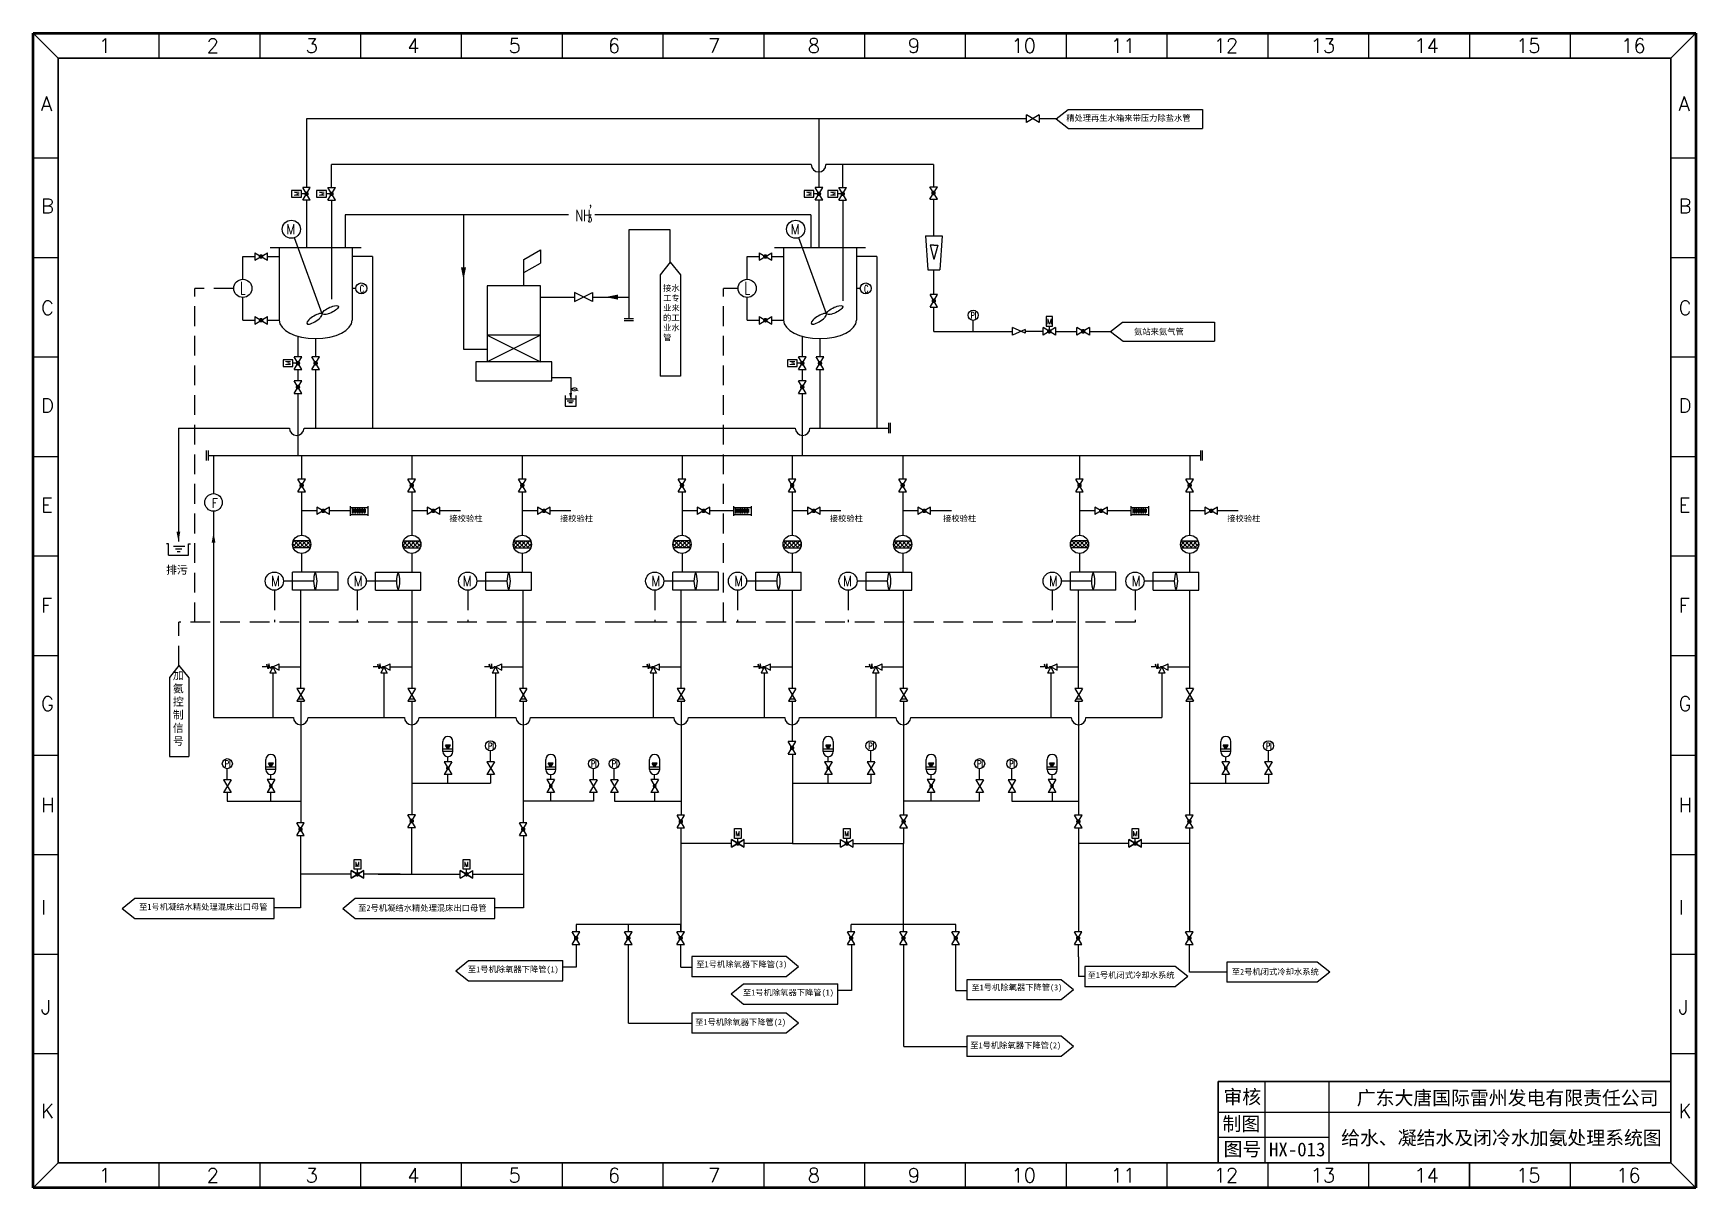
# Model space of a CAD drawing. Extents: x 2152 to 4832, y -715 to -255.
# Drawn here: x 2152.4 to 2573.2, y -714.8 to -422.5 of the extents above; entities outside this region: 1.
import ezdxf
from ezdxf.enums import TextEntityAlignment as Align

# ---------------------------------------------------------------- set-up
doc = ezdxf.new("R2010")
doc.units = 0
doc.header["$LTSCALE"] = 10
doc.header["$MEASUREMENT"] = 0
for name, pattern in [('1', [0]), ('3', [5, 2.5, -1.25, 0, -1.25]), ('CENTER', [2, 1.25, -0.25, 0.25, -0.25]), ('D5', [6.5, 5, -1.5]), ('DASHED', [0.75, 0.5, -0.25]), ('F', [0.75, 0.5, -0.25]), ('J10', [15.75, 10, -1.25, 1, -1.25, 1, -1.25])]:
    doc.linetypes.add(name, pattern=pattern)
doc.layers.get('0').update_dxf_attribs({"linetype": 'CONTINUOUS'})
for name, color, linetype in [('01', 7, 'CONTINUOUS'), ('02', 7, 'CONTINUOUS'), ('04', 2, 'F'), ('1', 1, '3'), ('11', 3, 'CONTINUOUS'), ('3', 7, 'J10'), ('BORDER', 1, 'CONTINUOUS'), ('TEXT', 4, 'CONTINUOUS'), ('结构', 7, 'CENTER')]:
    doc.layers.add(name, color=color, linetype=linetype)
doc.styles.add('HZ', font='geditxt.shx', dxfattribs={"width": 0.7, "bigfont": 'hztxt1.shx'})
doc.styles.get("Standard").update_dxf_attribs({"font": 'geditxt.shx', "width": 0.7, "bigfont": 'hztxt1.shx'})
doc.styles.add('样式 1', font='SIMFANG.TTF', dxfattribs={"height": 2})
doc.styles.add('样式 2', font='txt.shx', dxfattribs={"height": 2})
doc.styles.add('样式 3', font='SIMFANG.TTF', dxfattribs={"height": 1.5})

msp = doc.modelspace()

# ---------------------------------------------------------------- texts
at = {"color": 7, "linetype": 'ByBlock', "lineweight": -3, "style": '样式 2'}
for s, height, p in [('1', 3.62, (2168.95, -427.42)), ('2', 3.62, (2196.29, -427.42)), ('3', 3.62, (2221.33, -427.42)), ('4', 3.62, (2247.07, -427.42)), ('5', 3.62, (2272.71, -427.42)), ('6', 3.62, (2297.86, -427.42)), ('7', 3.62, (2323.2, -427.42)), ('8', 3.62, (2348.44, -427.42)), ('9', 3.62, (2373.79, -427.42)), ('10', 3.616, (2400.03, -427.42)), ('11', 3.616, (2425.17, -427.42)), ('12', 3.616, (2451.21, -427.42)), ('13', 3.616, (2475.76, -427.42)), ('14', 3.616, (2502, -427.42)), ('15', 3.616, (2527.74, -427.42)), ('16', 3.616, (2554.38, -427.42)), ('A', 3.62, (2154.35, -442.12)), ('A', 3.62, (2568.9, -442.12)), ('B', 3.62, (2154.35, -468.02)), ('B', 3.62, (2568.9, -468.02)), ('C', 3.62, (2154.35, -493.8)), ('C', 3.62, (2568.9, -493.8)), ('D', 3.62, (2154.35, -518.53)), ('D', 3.62, (2568.9, -518.53)), ('E', 3.62, (2154.35, -543.73)), ('E', 3.62, (2568.9, -543.73)), ('F', 3.62, (2154.35, -569.16)), ('F', 3.62, (2568.9, -569.16)), ('G', 3.62, (2154.35, -594.01)), ('G', 3.62, (2568.9, -594.01)), ('H', 3.62, (2154.35, -619.67)), ('H', 3.62, (2568.9, -619.67)), ('I', 3.62, (2154.35, -645.57)), ('I', 3.62, (2568.9, -645.57)), ('J', 3.62, (2154.35, -670.88)), ('J', 3.62, (2568.9, -670.88)), ('K', 3.62, (2154.35, -697.13)), ('K', 3.62, (2568.9, -697.13)), ('1', 3.62, (2168.95, -713.45)), ('2', 3.62, (2196.29, -713.45)), ('3', 3.62, (2221.33, -713.45)), ('4', 3.62, (2247.07, -713.45)), ('5', 3.62, (2272.71, -713.45)), ('6', 3.62, (2297.86, -713.45)), ('7', 3.62, (2323.2, -713.45)), ('8', 3.62, (2348.44, -713.45)), ('9', 3.62, (2373.79, -713.45)), ('10', 3.616, (2400.03, -713.45)), ('11', 3.616, (2425.17, -713.45)), ('12', 3.616, (2451.21, -713.45)), ('13', 3.616, (2475.76, -713.45)), ('14', 3.616, (2502, -713.45)), ('15', 3.616, (2527.74, -713.45)), ('16', 3.616, (2553.07, -713.45))]:
    msp.add_text(s, height=height, dxfattribs=at).set_placement(p)
at = {"color": 7, "style": 'HZ', "width": 0.8}
for p in [(2219.08, -463.09), (2225.41, -463.09), (2348.79, -463.09), (2354.82, -463.09), (2216.9, -505.98), (2344.58, -505.98)]:
    msp.add_text('M', height=1.28, rotation=90, dxfattribs=at).set_placement(p, align=Align.MIDDLE)
at = {"color": 7, "style": 'HZ', "width": 0.6}
for s, height, p in [('L', 3.2, (2204.76, -488.6)), ('C', 1.92, (2235.04, -488.17)), ('L', 3.2, (2332.44, -488.6)), ('C', 1.92, (2362.72, -488.17))]:
    msp.add_text(s, height=height, dxfattribs=at).set_placement(p)
at = {"color": 7, "style": 'HZ', "width": 0.8}
msp.add_text('M', height=1.28, dxfattribs=at).set_placement((2409.65, -495.45), align=Align.MIDDLE)
at = {"color": 7, "style": '样式 3'}
for s, p in [('至1号机凝结水精处理混床出口母管', (2179.18, -644.42)), ('至2号机凝结水精处理混床出口母管', (2234.64, -644.71)), ('至1号机除氧器下降管(1)', (2262.41, -660.24)), ('至1号机除氧器下降管(3)', (2320.24, -658.94)), ('至1号机闭式冷却水系统', (2419.29, -661.7)), ('至2号机闭式冷却水系统', (2455.8, -660.86)), ('至1号机除氧器下降管(1)', (2332.05, -666.11)), ('至1号机除氧器下降管(3)', (2389.88, -664.81)), ('至1号机除氧器下降管(2)', (2319.95, -673.61)), ('至1号机除氧器下降管(2)', (2389.59, -679.48))]:
    msp.add_text(s, height=1.5, dxfattribs=at).set_placement(p)
at = {"color": 0, "char_height": 3.5, "width": 115.1998, "attachment_point": 5, "style": '样式 1'}
for s, insert in [('{\\fFangSong_GB2312|b0|i0|c134|p49;审核}', (2458.44, -691.96)), ('广东大唐国际雷州发电有限责任公司', (2525.62, -692.26)), ('{\\fFangSong_GB2312|b0|i0|c134|p49;制图}', (2458.2, -698.78)), ('给水、凝结水及闭冷水加氨处理系统图', (2524.05, -702.36)), ('{\\fFangSong_GB2312|b0|i0|c134|p49;图号}', (2458.49, -705.17)), ('HX-013', (2472.36, -705.11))]:
    msp.add_mtext(s, dxfattribs=dict(at, insert=insert))
at = {"layer": '01', "color": 7, "style": '样式 3'}
for s, p in [('精处理再生水箱来带压力除盐水管', (2413.87, -444.69)), ('氨站来氨气管', (2431.05, -498.79))]:
    msp.add_text(s, height=1.5, dxfattribs=at).set_placement(p)
at = {"layer": '01', "attachment_point": 1}
for s, width, insert, char_height, style in [('接水\\P工专\\P业来\\P的工\\P业水管', 5.12, (2311.83, -486.25), 1.5, '样式 3'), ('加\\P氨\\P控\\P制\\P信\\P号', 4.8384, (2187.74, -584.05), 2, '样式 1')]:
    msp.add_mtext_dynamic_manual_height_columns(s, width=width, gutter_width=7.5, heights=[0], dxfattribs=dict(at, insert=insert, char_height=char_height, style=style))
at = {"layer": '1', "color": 0, "linetype": 'ByBlock', "style": 'HZ', "width": 0.7}
for s, height, p in [("'", 2.88, (2293.02, -468.81)), ('NH', 2.88, (2289.67, -470.05)), ('3', 1.92, (2292.71, -470.33))]:
    msp.add_text(s, height=height, dxfattribs=at).set_placement(p)
msp.add_text('∅', height=1.92, rotation=90, dxfattribs=at).set_placement((2290.37, -513.2))
at = {"layer": 'TEXT', "color": 7, "linetype": 'Continuous', "style": 'HZ', "width": 0.85}
for s, height, p in [('M', 2.58, (2216.44, -473.36)), ('M', 2.58, (2344.11, -473.36)), ('F', 2.3, (2197.61, -542.6)), ('M', 2.58, (2212.58, -562.46)), ('M', 2.58, (2233.54, -562.46)), ('M', 2.58, (2261.09, -562.46)), ('M', 2.58, (2308.87, -562.46)), ('M', 2.58, (2329.83, -562.46)), ('M', 2.58, (2357.38, -562.46)), ('M', 2.58, (2409.49, -562.46)), ('M', 2.58, (2430.46, -562.46))]:
    msp.add_text(s, height=height, dxfattribs=at).set_placement(p)
at = {"layer": 'TEXT', "color": 7, "linetype": 'Continuous', "width": 0.7}
for p in [(2389.67, -494.72), (2267.53, -603.71), (2363.81, -603.71), (2464.44, -603.71), (2200.89, -608.24), (2293.56, -608.24), (2298.85, -608.24), (2391.34, -608.24), (2399.48, -608.24)]:
    msp.add_text('PI', height=1.6, dxfattribs=at).set_placement(p)
at = {"layer": 'TEXT', "color": 0, "linetype": 'Continuous', "style": '样式 3'}
for p in [(2257.72, -546.09), (2285.71, -546.09), (2354.01, -546.09), (2382.7, -546.09), (2454.64, -546.09)]:
    msp.add_text('接校验柱', height=1.5, dxfattribs=at).set_placement(p)
at = {"layer": 'TEXT', "color": 7, "linetype": 'Continuous', "style": '样式 1'}
msp.add_text('排污', height=2, dxfattribs=at).set_placement((2186.02, -559.35))

# ---------------------------------------------------------------- blocks, each defined once
blk = doc.blocks.new('A$C51DE6723')
at = {"layer": '11', "color": 0}
blk.add_lwpolyline([(6.7, 1.3), (5.9, 1.3), (5, 0.2), (4.2, 3.2), (3.8, 0), (2.9, 3.1), (2.7, 1.3), (0, 1.3)], dxfattribs=at)
blk = doc.blocks.new('A$C51286362')
at = {"color": 7}
for p, q in [((1.2, 3.51), (1.2, 7.41)), ((1.2, 7.41), (3.8, 7.41)), ((3.8, 7.41), (3.8, 3.51)), ((0, 3), (5, 0)), ((0, 0), (5, 3)), ((0, 0), (0, 3)), ((3.8, 3.51), (1.2, 3.51)), ((2.5, 1.5), (2.5, 3.51))]:
    blk.add_line(p, q, dxfattribs=at)
at = {"layer": '01', "color": 7, "linetype": 'Continuous'}
blk.add_line((5, 0), (5, 3), dxfattribs=at)
at = {"layer": 'TEXT', "color": 7, "const_width": 0.9}
blk.add_lwpolyline([(2.5, 1.05, 1), (2.5, 1.95, 1)], format="xyb", close=True, dxfattribs=at)
at = {"color": 7, "style": 'HZ', "width": 0.8}
blk.add_text('M', height=2, dxfattribs=at).set_placement((2.44, 5.4), align=Align.MIDDLE)

# ---------------------------------------------------------------- hatches: boundary and pattern name
at = {"layer": 'TEXT'}
h = msp.add_hatch(dxfattribs=at)
h.set_pattern_fill('ANSI37', scale=5.76, style=0)
h.set_pattern_definition([(135, (2376.7726, -805.09144), (0.5091169, 0.5091169), []), (45, (2376.7726, -805.09144), (0.5091169, -0.5091169), [])])
h.paths.add_polyline_path([(2222.47, -552.75, 0.096396), (2222.64, -551.88, 0.096396), (2222.47, -551.02), (2218.2, -551.02, 0.096396), (2218.03, -551.88, 0.096396), (2218.2, -552.75)])
h = msp.add_hatch(dxfattribs=at)
h.set_pattern_fill('ANSI37', scale=5.76, style=0)
h.set_pattern_definition([(45, (2091.7644, -805.09144), (-0.5091169, 0.5091169), []), (135, (2091.7644, -805.09144), (-0.5091169, -0.5091169), [])])
h.paths.add_polyline_path([(2250.34, -551.02), (2246.07, -551.02, 0.096396), (2245.9, -551.88, 0.096396), (2246.07, -552.75), (2250.34, -552.75, 0.096396), (2250.51, -551.88, 0.096396)])
h = msp.add_hatch(dxfattribs=at)
h.set_pattern_fill('ANSI37', scale=5.76, style=0)
h.set_pattern_definition([(45, (2119.75086, -805.09144), (-0.5091169, 0.5091169), []), (135, (2119.75086, -805.09144), (-0.5091169, -0.5091169), [])])
h.paths.add_polyline_path([(2278.33, -552.75, 0.096396), (2278.5, -551.88, 0.096396), (2278.33, -551.02), (2274.06, -551.02, 0.096396), (2273.89, -551.88, 0.096396), (2274.06, -552.75)])
h = msp.add_hatch(dxfattribs=at)
h.set_pattern_fill('ANSI37', scale=5.76, style=0)
h.set_pattern_definition([(135, (2473.0622, -805.09144), (0.5091169, 0.5091169), []), (45, (2473.0622, -805.09144), (0.5091169, -0.5091169), [])])
h.paths.add_polyline_path([(2318.76, -552.75, 0.096396), (2318.92, -551.88, 0.096396), (2318.76, -551.02), (2314.48, -551.02, 0.096396), (2314.32, -551.88, 0.096396), (2314.48, -552.75)])
h = msp.add_hatch(dxfattribs=at)
h.set_pattern_fill('ANSI37', scale=5.76, style=0)
h.set_pattern_definition([(45, (2188.054, -805.09144), (-0.5091169, 0.5091169), []), (135, (2188.054, -805.09144), (-0.5091169, -0.5091169), [])])
h.paths.add_polyline_path([(2346.63, -551.02), (2342.36, -551.02, 0.096396), (2342.19, -551.88, 0.096396), (2342.36, -552.75), (2346.63, -552.75, 0.096396), (2346.8, -551.88, 0.096396)])
h = msp.add_hatch(dxfattribs=at)
h.set_pattern_fill('ANSI37', scale=5.76, style=0)
h.set_pattern_definition([(45, (2216.04045, -805.09144), (-0.5091169, 0.5091169), []), (135, (2216.04045, -805.09144), (-0.5091169, -0.5091169), [])])
h.paths.add_polyline_path([(2370.35, -551.02, 0.096396), (2370.18, -551.88, 0.096396), (2370.35, -552.75), (2374.62, -552.75, 0.096396), (2374.79, -551.88, 0.096396), (2374.62, -551.02)])
h = msp.add_hatch(dxfattribs=at)
h.set_pattern_fill('ANSI37', scale=5.76, style=0)
h.set_pattern_definition([(135, (2573.68785, -805.09144), (0.5091169, 0.5091169), []), (45, (2573.68785, -805.09144), (0.5091169, -0.5091169), [])])
h.paths.add_polyline_path([(2419.38, -552.75, 0.096396), (2419.55, -551.88, 0.096396), (2419.38, -551.02), (2415.11, -551.02, 0.096396), (2414.94, -551.88, 0.096396), (2415.11, -552.75)])
h = msp.add_hatch(dxfattribs=at)
h.set_pattern_fill('ANSI37', scale=5.76, style=0)
h.set_pattern_definition([(45, (2288.6797, -805.09144), (-0.5091169, 0.5091169), []), (135, (2288.6797, -805.09144), (-0.5091169, -0.5091169), [])])
h.paths.add_polyline_path([(2447.26, -551.02), (2442.99, -551.02, 0.096396), (2442.82, -551.88, 0.096396), (2442.99, -552.75), (2447.26, -552.75, 0.096396), (2447.43, -551.88, 0.096396)])

# ---------------------------------------------------------------- linework, layer by layer
at = {"color": 7, "linetype": 'ByBlock', "lineweight": 50}
for p, q in [((2152.39, -422.46), (2573.24, -422.46)), ((2152.39, -714.79), (2152.39, -422.46)), ((2573.24, -422.46), (2573.24, -714.79)), ((2573.24, -714.79), (2152.39, -714.79))]:
    msp.add_line(p, q, dxfattribs=at)
at = {"color": 7, "linetype": 'ByBlock', "lineweight": -3}
for p, q in [((2158.69, -428.76), (2152.39, -422.46)), ((2184.21, -422.46), (2184.21, -428.76)), ((2209.72, -422.46), (2209.72, -428.76)), ((2235.24, -422.46), (2235.24, -428.76)), ((2260.75, -422.46), (2260.75, -428.76)), ((2286.27, -422.46), (2286.27, -428.76)), ((2311.79, -422.46), (2311.79, -428.76)), ((2337.3, -422.46), (2337.3, -428.76)), ((2362.82, -422.46), (2362.82, -428.76)), ((2388.33, -422.46), (2388.33, -428.76)), ((2413.85, -422.46), (2413.85, -428.76)), ((2439.36, -422.46), (2439.36, -428.76)), ((2464.88, -422.46), (2464.88, -428.76)), ((2490.44, -422.46), (2490.44, -428.76)), ((2515.95, -422.46), (2515.95, -428.76)), ((2541.47, -422.46), (2541.47, -428.76)), ((2566.94, -428.76), (2573.24, -422.46)), ((2158.69, -454.1), (2152.39, -454.1)), ((2573.24, -454.1), (2566.94, -454.1)), ((2573.24, -454.1), (2566.94, -454.1)), ((2158.69, -479.3), (2152.39, -479.3)), ((2573.24, -479.3), (2566.94, -479.3)), ((2158.69, -504.51), (2152.39, -504.51)), ((2573.24, -504.51), (2566.94, -504.51)), ((2158.69, -529.71), (2152.39, -529.71)), ((2573.24, -529.71), (2566.94, -529.71)), ((2158.69, -554.91), (2152.39, -554.91)), ((2573.24, -554.91), (2566.94, -554.91)), ((2158.69, -580.11), (2152.39, -580.11)), ((2573.24, -580.11), (2566.94, -580.11)), ((2158.69, -605.31), (2152.39, -605.31)), ((2573.24, -605.31), (2566.94, -605.31)), ((2158.69, -630.51), (2152.39, -630.51)), ((2573.24, -630.51), (2566.94, -630.51)), ((2158.69, -655.71), (2152.39, -655.71)), ((2573.24, -655.71), (2566.94, -655.71)), ((2158.69, -680.91), (2152.39, -680.91)), ((2573.24, -680.91), (2566.94, -680.91)), ((2158.69, -708.49), (2152.39, -714.79)), ((2184.21, -708.49), (2184.21, -714.79)), ((2184.21, -708.49), (2184.21, -714.79)), ((2209.72, -708.49), (2209.72, -714.79)), ((2235.24, -708.49), (2235.24, -714.79)), ((2260.75, -708.49), (2260.75, -714.79)), ((2286.27, -708.49), (2286.27, -714.79)), ((2311.79, -708.49), (2311.79, -714.79)), ((2337.3, -708.49), (2337.3, -714.79)), ((2362.82, -708.49), (2362.82, -714.79)), ((2388.33, -708.49), (2388.33, -714.79)), ((2413.85, -708.49), (2413.85, -714.79)), ((2439.36, -708.49), (2439.36, -714.79)), ((2464.88, -708.49), (2464.88, -714.79)), ((2464.88, -708.49), (2464.88, -714.79)), ((2490.4, -708.49), (2490.4, -714.79)), ((2490.44, -708.49), (2490.44, -714.79)), ((2515.91, -708.49), (2515.91, -714.79)), ((2515.95, -708.49), (2515.95, -714.79)), ((2541.43, -708.49), (2541.43, -714.79)), ((2541.47, -708.49), (2541.47, -714.79)), ((2566.94, -708.49), (2573.24, -714.79))]:
    msp.add_line(p, q, dxfattribs=at)
at = {"color": 7, "linetype": 'ByBlock', "lineweight": 30}
for p, q in [((2158.69, -428.76), (2566.94, -428.76)), ((2158.69, -708.49), (2158.69, -428.76)), ((2566.94, -428.76), (2566.94, -708.49)), ((2566.94, -687.86), (2452.38, -687.86)), ((2566.94, -708.49), (2158.69, -708.49))]:
    msp.add_line(p, q, dxfattribs=at)
at = {"color": 3, "linetype": 'Continuous'}
for p, q in [((2411.33, -444.11), (2414.36, -441.74)), ((2414.36, -441.74), (2448.37, -441.74)), ((2448.37, -441.74), (2448.37, -446.58)), ((2221.57, -444.11), (2221.57, -461.53)), ((2398.07, -444.11), (2221.57, -444.11)), ((2403.78, -444.11), (2342.56, -444.11)), ((2351.29, -444.11), (2351.29, -461.53)), ((2403.84, -444.11), (2391.65, -444.11)), ((2411.58, -444.11), (2407.04, -444.11)), ((2411.33, -444.11), (2414.5, -446.58)), ((2414.5, -446.58), (2448.37, -446.58)), ((2221.57, -464.73), (2221.57, -476.7)), ((2351.29, -464.73), (2351.29, -476.7))]:
    msp.add_line(p, q, dxfattribs=at)
at = {"color": 7}
for p, q in [((2407.04, -445.07), (2403.84, -443.15)), ((2407.04, -443.15), (2403.84, -445.07)), ((2407.04, -443.15), (2407.04, -445.07)), ((2217.79, -462.3), (2217.79, -463.96)), ((2220.29, -462.3), (2217.79, -462.3)), ((2220.29, -463.96), (2220.29, -462.3)), ((2220.61, -464.73), (2222.53, -461.53)), ((2222.53, -464.73), (2220.61, -461.53)), ((2224.13, -462.3), (2224.13, -463.96)), ((2226.62, -462.3), (2224.13, -462.3)), ((2226.62, -463.96), (2226.62, -462.3)), ((2226.95, -464.73), (2228.87, -461.53)), ((2228.87, -464.73), (2226.95, -461.53)), ((2347.51, -462.3), (2347.51, -463.96)), ((2350, -462.3), (2347.51, -462.3)), ((2350, -463.96), (2350, -462.3)), ((2352.25, -464.73), (2350.33, -461.53)), ((2350.33, -464.73), (2352.25, -461.53)), ((2353.53, -462.3), (2353.53, -463.96)), ((2356.03, -462.3), (2353.53, -462.3)), ((2356.03, -463.96), (2356.03, -462.3)), ((2356.35, -464.73), (2358.27, -461.53)), ((2358.27, -464.73), (2356.35, -461.53)), ((2379.34, -464.51), (2381.26, -461.31)), ((2381.26, -464.51), (2379.34, -461.31)), ((2217.79, -463.96), (2220.29, -463.96)), ((2221.57, -463.13), (2220.29, -463.13)), ((2222.53, -464.73), (2220.61, -464.73)), ((2224.13, -463.96), (2226.62, -463.96)), ((2227.91, -463.13), (2226.62, -463.13)), ((2226.95, -464.73), (2228.87, -464.73)), ((2347.51, -463.96), (2350, -463.96)), ((2351.29, -463.13), (2350, -463.13)), ((2352.25, -464.73), (2350.33, -464.73)), ((2353.53, -463.96), (2356.03, -463.96)), ((2357.31, -463.13), (2356.03, -463.13)), ((2356.35, -464.73), (2358.27, -464.73)), ((2379.34, -464.51), (2381.26, -464.51)), ((2208.45, -479.96), (2211.65, -478.04)), ((2208.45, -478.04), (2208.45, -479.96)), ((2208.45, -478.04), (2211.65, -479.96)), ((2212.36, -476.7), (2235.4, -476.7)), ((2214.66, -476.7), (2214.66, -495.13)), ((2233.09, -476.7), (2233.09, -495.13)), ((2336.13, -478.04), (2339.33, -479.96)), ((2336.13, -478.04), (2336.13, -479.96)), ((2336.13, -479.96), (2339.33, -478.04)), ((2340.03, -476.7), (2363.07, -476.7)), ((2342.34, -476.7), (2342.34, -495.13)), ((2360.77, -476.7), (2360.77, -495.13)), ((2379.41, -491.82), (2381.33, -488.62)), ((2381.33, -491.82), (2379.41, -488.62)), ((2379.41, -491.82), (2381.33, -491.82)), ((2208.45, -496.09), (2211.65, -494.17)), ((2208.45, -494.17), (2211.65, -496.09)), ((2208.45, -494.17), (2208.45, -496.09)), ((2336.13, -494.17), (2336.13, -496.09)), ((2336.13, -494.17), (2339.33, -496.09)), ((2336.13, -496.09), (2339.33, -494.17)), ((2410.44, -494.16), (2408.78, -494.16)), ((2408.78, -494.16), (2408.78, -496.65)), ((2410.44, -496.65), (2410.44, -494.16)), ((2403.48, -498.42), (2400.28, -496.98)), ((2403.48, -497.46), (2400.28, -498.9)), ((2403.48, -497.46), (2403.48, -498.42)), ((2411.21, -496.98), (2408.01, -498.9)), ((2411.21, -498.9), (2408.01, -496.98)), ((2408.78, -496.65), (2410.44, -496.65)), ((2409.61, -497.94), (2409.61, -496.65)), ((2411.21, -496.98), (2411.21, -498.9)), ((2419.77, -496.98), (2416.57, -498.9)), ((2419.77, -498.9), (2416.57, -496.98)), ((2419.77, -496.98), (2419.77, -498.9)), ((2218.44, -507.62), (2220.36, -504.42)), ((2220.36, -507.62), (2218.44, -504.42)), ((2222.92, -507.62), (2224.84, -504.42)), ((2224.84, -507.62), (2222.92, -504.42)), ((2346.11, -507.62), (2348.03, -504.42)), ((2348.03, -507.62), (2346.11, -504.42)), ((2352.51, -507.62), (2350.59, -504.42)), ((2350.59, -507.62), (2352.51, -504.42)), ((2215.62, -505.19), (2215.62, -506.85)), ((2218.11, -505.19), (2215.62, -505.19)), ((2215.62, -506.85), (2218.11, -506.85)), ((2218.11, -506.85), (2218.11, -505.19)), ((2219.4, -506.02), (2218.11, -506.02)), ((2218.44, -507.62), (2220.36, -507.62)), ((2222.92, -507.62), (2224.84, -507.62)), ((2343.29, -505.19), (2343.29, -506.85)), ((2345.79, -505.19), (2343.29, -505.19)), ((2343.29, -506.85), (2345.79, -506.85)), ((2345.79, -506.85), (2345.79, -505.19)), ((2347.07, -506.02), (2345.79, -506.02)), ((2346.11, -507.62), (2348.03, -507.62)), ((2350.59, -507.62), (2352.51, -507.62)), ((2218.44, -513.66), (2220.36, -510.46)), ((2220.36, -513.66), (2218.44, -510.46)), ((2346.11, -513.66), (2348.03, -510.46)), ((2348.03, -513.66), (2346.11, -510.46)), ((2218.44, -513.66), (2220.36, -513.66)), ((2346.11, -513.66), (2348.03, -513.66)), ((2198.03, -529.38), (2198.03, -539.04)), ((2221.29, -538.54), (2219.37, -535.34)), ((2219.37, -538.54), (2221.29, -535.34)), ((2219.37, -538.54), (2221.29, -538.54)), ((2247.25, -538.54), (2249.17, -535.34)), ((2249.17, -538.54), (2247.25, -535.34)), ((2247.25, -538.54), (2249.17, -538.54)), ((2277.15, -538.54), (2275.23, -535.34)), ((2275.23, -538.54), (2277.15, -535.34)), ((2275.23, -538.54), (2277.15, -538.54)), ((2315.66, -538.54), (2317.58, -535.34)), ((2317.58, -538.54), (2315.66, -535.34)), ((2315.66, -538.54), (2317.58, -538.54)), ((2345.46, -538.54), (2343.54, -535.34)), ((2343.54, -538.54), (2345.46, -535.34)), ((2343.54, -538.54), (2345.46, -538.54)), ((2371.52, -538.54), (2373.44, -535.34)), ((2373.44, -538.54), (2371.52, -535.34)), ((2371.52, -538.54), (2373.44, -538.54)), ((2416.29, -538.54), (2418.21, -535.34)), ((2418.21, -538.54), (2416.29, -535.34)), ((2416.29, -538.54), (2418.21, -538.54)), ((2446.08, -538.54), (2444.16, -535.34)), ((2444.16, -538.54), (2446.08, -535.34)), ((2444.16, -538.54), (2446.08, -538.54)), ((2198.03, -543.48), (2198.03, -595.68)), ((2222.47, -551.02), (2218.2, -551.02)), ((2246.07, -551.02), (2250.34, -551.02)), ((2274.06, -551.02), (2278.33, -551.02)), ((2318.76, -551.02), (2314.48, -551.02)), ((2342.36, -551.02), (2346.63, -551.02)), ((2370.35, -551.02), (2374.62, -551.02)), ((2419.38, -551.02), (2415.11, -551.02)), ((2442.99, -551.02), (2447.26, -551.02)), ((2222.47, -552.75), (2218.2, -552.75)), ((2246.07, -552.75), (2250.34, -552.75)), ((2274.06, -552.75), (2278.33, -552.75)), ((2318.76, -552.75), (2314.48, -552.75)), ((2342.36, -552.75), (2346.63, -552.75)), ((2370.35, -552.75), (2374.62, -552.75)), ((2419.38, -552.75), (2415.11, -552.75)), ((2442.99, -552.75), (2447.26, -552.75)), ((2248.21, -558.89), (2248.21, -558.89)), ((2344.5, -558.89), (2344.5, -558.89)), ((2445.12, -558.89), (2445.12, -558.89)), ((2213.05, -582.9), (2212.24, -584.51)), ((2213.85, -584.51), (2212.24, -584.51)), ((2213.05, -582.9), (2214.66, -582.1)), ((2213.05, -582.9), (2213.85, -584.51)), ((2213.05, -582.9), (2214.66, -583.71)), ((2214.66, -583.71), (2214.66, -582.1)), ((2241.15, -582.9), (2240.35, -584.51)), ((2241.96, -584.51), (2240.35, -584.51)), ((2241.15, -582.9), (2242.77, -582.1)), ((2241.15, -582.9), (2242.77, -583.71)), ((2241.15, -582.9), (2241.96, -584.51)), ((2242.77, -583.71), (2242.77, -582.1)), ((2309.34, -582.9), (2308.53, -584.51)), ((2310.14, -584.51), (2308.53, -584.51)), ((2309.34, -582.9), (2310.95, -582.1)), ((2309.34, -582.9), (2310.95, -583.71)), ((2309.34, -582.9), (2310.14, -584.51)), ((2310.95, -583.71), (2310.95, -582.1)), ((2337.44, -582.9), (2336.64, -584.51)), ((2338.25, -584.51), (2336.64, -584.51)), ((2337.44, -582.9), (2339.06, -582.1)), ((2337.44, -582.9), (2338.25, -584.51)), ((2337.44, -582.9), (2339.06, -583.71)), ((2339.06, -583.71), (2339.06, -582.1)), ((2365.66, -582.9), (2364.86, -584.51)), ((2366.47, -584.51), (2364.86, -584.51)), ((2365.66, -582.9), (2367.27, -582.1)), ((2365.66, -582.9), (2366.47, -584.51)), ((2365.66, -582.9), (2367.27, -583.71)), ((2367.27, -583.71), (2367.27, -582.1)), ((2409.96, -582.9), (2409.15, -584.51)), ((2410.77, -584.51), (2409.15, -584.51)), ((2409.96, -582.9), (2411.57, -582.1)), ((2409.96, -582.9), (2411.57, -583.71)), ((2409.96, -582.9), (2410.77, -584.51)), ((2411.57, -583.71), (2411.57, -582.1)), ((2438.07, -582.9), (2437.26, -584.51)), ((2438.87, -584.51), (2437.26, -584.51)), ((2438.07, -582.9), (2439.68, -582.1)), ((2438.07, -582.9), (2438.87, -584.51)), ((2438.07, -582.9), (2439.68, -583.71)), ((2439.68, -583.71), (2439.68, -582.1)), ((2219.14, -588.41), (2221.06, -591.61)), ((2221.06, -588.41), (2219.14, -591.61)), ((2221.06, -588.41), (2219.14, -588.41)), ((2249.17, -588.41), (2247.25, -588.41)), ((2249.17, -588.41), (2247.25, -591.61)), ((2247.25, -588.41), (2249.17, -591.61)), ((2277.38, -588.41), (2275.46, -588.41)), ((2277.38, -588.41), (2275.46, -591.61)), ((2275.46, -588.41), (2277.38, -591.61)), ((2317.35, -588.41), (2315.43, -588.41)), ((2317.35, -588.41), (2315.43, -591.61)), ((2315.43, -588.41), (2317.35, -591.61)), ((2343.54, -588.41), (2345.46, -591.61)), ((2345.46, -588.41), (2343.54, -591.61)), ((2345.46, -588.41), (2343.54, -588.41)), ((2371.75, -588.41), (2373.67, -591.61)), ((2373.67, -588.41), (2371.75, -591.61)), ((2373.67, -588.41), (2371.75, -588.41)), ((2417.97, -588.41), (2416.05, -588.41)), ((2417.97, -588.41), (2416.05, -591.61)), ((2416.05, -588.41), (2417.97, -591.61)), ((2444.16, -588.41), (2446.08, -591.61)), ((2446.08, -588.41), (2444.16, -591.61)), ((2446.08, -588.41), (2444.16, -588.41)), ((2256.08, -604.37), (2256.08, -601.8)), ((2258.64, -604.37), (2258.64, -601.8)), ((2345.45, -605.02), (2343.53, -601.82)), ((2343.53, -605.02), (2345.45, -601.82)), ((2352.36, -604.37), (2352.36, -601.8)), ((2354.93, -604.37), (2354.93, -601.8)), ((2452.99, -604.37), (2452.99, -601.8)), ((2455.55, -604.37), (2455.55, -601.8)), ((2343.53, -605.02), (2345.45, -605.02)), ((2211.28, -608.9), (2211.28, -606.34)), ((2213.84, -608.9), (2213.84, -606.34)), ((2258.32, -606.93), (2256.4, -610.13)), ((2256.4, -606.93), (2258.32, -610.13)), ((2258.32, -606.93), (2256.4, -606.93)), ((2269.12, -606.93), (2267.2, -610.13)), ((2267.2, -606.93), (2269.12, -610.13)), ((2269.12, -606.93), (2267.2, -606.93)), ((2282.11, -608.9), (2282.11, -606.34)), ((2284.68, -608.9), (2284.68, -606.34)), ((2308.4, -608.9), (2308.4, -606.34)), ((2310.97, -608.9), (2310.97, -606.34)), ((2354.61, -606.93), (2352.69, -610.13)), ((2352.69, -606.93), (2354.61, -610.13)), ((2354.61, -606.93), (2352.69, -606.93)), ((2365.41, -606.93), (2363.49, -610.13)), ((2363.49, -606.93), (2365.41, -610.13)), ((2365.41, -606.93), (2363.49, -606.93)), ((2378.4, -608.9), (2378.4, -606.34)), ((2380.97, -608.9), (2380.97, -606.34)), ((2409.03, -608.9), (2409.03, -606.34)), ((2411.59, -608.9), (2411.59, -606.34)), ((2455.23, -606.93), (2453.31, -610.13)), ((2453.31, -606.93), (2455.23, -610.13)), ((2455.23, -606.93), (2453.31, -606.93)), ((2466.03, -606.93), (2464.11, -610.13)), ((2464.11, -606.93), (2466.03, -610.13)), ((2466.03, -606.93), (2464.11, -606.93)), ((2202.48, -611.47), (2200.56, -611.47)), ((2200.56, -611.47), (2202.48, -614.67)), ((2202.48, -611.47), (2200.56, -614.67)), ((2213.52, -611.46), (2211.6, -614.67)), ((2211.6, -611.46), (2213.52, -614.67)), ((2213.52, -611.46), (2211.6, -611.46)), ((2284.36, -611.46), (2282.44, -614.67)), ((2282.44, -611.46), (2284.36, -614.67)), ((2284.36, -611.46), (2282.44, -611.46)), ((2295.16, -611.47), (2293.24, -614.67)), ((2293.24, -611.47), (2295.16, -614.67)), ((2295.16, -611.47), (2293.24, -611.47)), ((2300.44, -611.47), (2298.52, -614.67)), ((2298.52, -611.47), (2300.44, -614.67)), ((2300.44, -611.47), (2298.52, -611.47)), ((2310.65, -611.46), (2308.73, -614.67)), ((2308.73, -611.46), (2310.65, -614.67)), ((2310.65, -611.46), (2308.73, -611.46)), ((2378.72, -611.46), (2380.65, -614.67)), ((2380.65, -611.46), (2378.72, -614.67)), ((2380.65, -611.46), (2378.72, -611.46)), ((2392.93, -611.47), (2391.01, -611.47)), ((2391.01, -611.47), (2392.93, -614.67)), ((2392.93, -611.47), (2391.01, -614.67)), ((2401.07, -611.47), (2399.15, -614.67)), ((2399.15, -611.47), (2401.07, -614.67)), ((2401.07, -611.47), (2399.15, -611.47)), ((2411.27, -611.46), (2409.35, -614.67)), ((2409.35, -611.46), (2411.27, -614.67)), ((2411.27, -611.46), (2409.35, -611.46)), ((2221, -625.63), (2219.08, -622.43)), ((2219.08, -625.63), (2221, -622.43)), ((2249.17, -623.53), (2247.25, -620.33)), ((2247.25, -623.53), (2249.17, -620.33)), ((2277.38, -625.63), (2275.46, -622.43)), ((2275.46, -625.63), (2277.38, -622.43)), ((2317.29, -623.65), (2315.37, -620.45)), ((2315.37, -623.65), (2317.29, -620.45)), ((2371.75, -623.65), (2373.67, -620.45)), ((2373.67, -623.65), (2371.75, -620.45)), ((2417.92, -623.65), (2416, -620.45)), ((2416, -623.65), (2417.92, -620.45)), ((2446.03, -623.65), (2444.11, -620.45)), ((2444.11, -623.65), (2446.03, -620.45)), ((2219.08, -625.63), (2221, -625.63)), ((2247.25, -623.53), (2249.17, -623.53)), ((2275.46, -625.63), (2277.38, -625.63)), ((2315.37, -623.65), (2317.29, -623.65)), ((2332.35, -628.57), (2329.15, -626.65)), ((2332.35, -628.57), (2332.35, -626.65)), ((2356.76, -628.57), (2356.76, -626.65)), ((2356.76, -628.57), (2359.96, -626.65)), ((2356.76, -626.65), (2359.96, -628.57)), ((2371.75, -623.65), (2373.67, -623.65)), ((2416, -623.65), (2417.92, -623.65)), ((2432.97, -628.57), (2429.77, -626.65)), ((2432.97, -628.57), (2432.97, -626.65)), ((2444.11, -623.65), (2446.03, -623.65)), ((2236.06, -636.38), (2232.86, -634.46)), ((2236.06, -634.46), (2232.86, -636.38)), ((2236.06, -636.38), (2236.06, -634.46)), ((2260.47, -636.38), (2263.67, -634.46)), ((2260.47, -636.38), (2260.47, -634.46)), ((2290.77, -653.19), (2288.85, -649.99)), ((2288.85, -653.19), (2290.77, -649.99)), ((2302.08, -653.19), (2304, -649.99)), ((2304, -653.19), (2302.08, -649.99)), ((2315.32, -653.19), (2317.24, -649.99)), ((2317.24, -653.19), (2315.32, -649.99)), ((2358.49, -653.19), (2360.41, -649.99)), ((2360.41, -653.19), (2358.49, -649.99)), ((2373.64, -653.19), (2371.72, -649.99)), ((2371.72, -653.19), (2373.64, -649.99)), ((2386.88, -653.19), (2384.96, -649.99)), ((2384.96, -653.19), (2386.88, -649.99)), ((2417.86, -653.19), (2415.94, -649.99)), ((2415.94, -653.19), (2417.86, -649.99)), ((2446.03, -653.19), (2444.11, -649.99)), ((2444.11, -653.19), (2446.03, -649.99)), ((2288.85, -653.19), (2290.77, -653.19)), ((2302.08, -653.19), (2304, -653.19)), ((2315.32, -653.19), (2317.24, -653.19)), ((2358.49, -653.19), (2360.41, -653.19)), ((2371.72, -653.19), (2373.64, -653.19)), ((2384.96, -653.19), (2386.88, -653.19)), ((2415.94, -653.19), (2417.86, -653.19)), ((2444.11, -653.19), (2446.03, -653.19))]:
    msp.add_line(p, q, dxfattribs=at)
at = {"color": 4, "linetype": 'ByBlock'}
for p, q in [((2287.85, -468.46), (2231.37, -468.46)), ((2231.37, -468.46), (2231.37, -476.7)), ((2261.31, -468.46), (2261.31, -502.49)), ((2349.25, -468.46), (2294.57, -468.46)), ((2349.25, -468.46), (2349.25, -476.7)), ((2261.31, -502.49), (2267.32, -502.49))]:
    msp.add_line(p, q, dxfattribs=at)
for p, q in [((2378.29, -473.8), (2378.89, -482.35)), ((2382.49, -473.8), (2381.89, -482.35)), ((2379.44, -476.13), (2380.39, -479.74)), ((2380.39, -476.13), (2379.44, -476.13)), ((2381.34, -476.13), (2380.39, -479.74)), ((2380.39, -476.13), (2381.34, -476.13)), ((2378.89, -482.35), (2381.89, -482.35))]:
    msp.add_line(p, q)
at = {"color": 6, "linetype": 'DASHED'}
for p, q in [((2193.26, -571.59), (2193.26, -487.07)), ((2203.14, -487.07), (2193.26, -487.07)), ((2327.15, -571.59), (2327.15, -487.07)), ((2330.82, -487.07), (2327.15, -487.07)), ((2213.42, -563.5), (2213.42, -571.59)), ((2234.38, -563.5), (2234.38, -571.59)), ((2262.37, -563.5), (2262.37, -571.59)), ((2309.71, -563.5), (2309.71, -571.59)), ((2330.67, -563.5), (2330.67, -571.59)), ((2358.66, -563.5), (2358.66, -571.59)), ((2410.33, -563.5), (2410.33, -571.59)), ((2431.3, -563.5), (2431.3, -571.59)), ((2309.71, -571.59), (2189.27, -571.59)), ((2189.27, -582.54), (2189.27, -571.59)), ((2410.33, -571.59), (2309.71, -571.59)), ((2431.3, -571.59), (2410.33, -571.59))]:
    msp.add_line(p, q, dxfattribs=at)
at = {"color": 0, "linetype": 'ByBlock'}
for p, q in [((2289.39, -490.42), (2294, -488.12)), ((2294, -490.42), (2289.39, -488.12)), ((2289.4, -488.12), (2289.4, -490.42)), ((2294, -488.12), (2294, -490.42)), ((2287.05, -514.15), (2287.05, -516.92)), ((2287.05, -515.07), (2289.82, -515.07)), ((2287.05, -516.92), (2289.82, -516.92)), ((2287.52, -515.54), (2289.13, -515.54)), ((2287.98, -516), (2288.9, -516)), ((2289.82, -516.92), (2289.82, -514.15)), ((2464.25, -708.49), (2464.25, -687.86)), ((2480.41, -708.49), (2480.41, -687.86)), ((2452.38, -695.67), (2566.94, -695.67)), ((2452.38, -701.94), (2480.38, -701.94))]:
    msp.add_line(p, q, dxfattribs=at)
at = {"color": 7, "linetype": 'Continuous'}
for p, q in [((2189.14, -522.42), (2217.23, -522.42)), ((2220.95, -522.42), (2225.61, -522.42)), ((2223.88, -522.42), (2345.29, -522.42)), ((2349.01, -522.42), (2353.02, -522.42)), ((2349.01, -522.42), (2368.94, -522.42))]:
    msp.add_line(p, q, dxfattribs=at)
at = {"color": 1}
for p, q in [((2227.4, -542.44), (2224.2, -544.36)), ((2227.4, -544.36), (2224.2, -542.44)), ((2227.4, -544.36), (2227.4, -542.44)), ((2255.28, -542.44), (2252.08, -544.36)), ((2255.28, -544.36), (2252.08, -542.44)), ((2255.28, -544.36), (2255.28, -542.44)), ((2283.26, -542.44), (2280.06, -544.36)), ((2283.26, -544.36), (2280.06, -542.44)), ((2283.26, -544.36), (2283.26, -542.44)), ((2323.69, -542.44), (2320.49, -544.36)), ((2323.69, -544.36), (2320.49, -542.44)), ((2323.69, -544.36), (2323.69, -542.44)), ((2351.56, -542.44), (2348.36, -544.36)), ((2351.56, -544.36), (2348.36, -542.44)), ((2351.56, -544.36), (2351.56, -542.44)), ((2379.55, -542.44), (2376.35, -544.36)), ((2379.55, -544.36), (2376.35, -542.44)), ((2379.55, -544.36), (2379.55, -542.44)), ((2424.32, -542.44), (2421.12, -544.36)), ((2424.32, -544.36), (2421.12, -542.44)), ((2424.32, -544.36), (2424.32, -542.44)), ((2452.19, -542.44), (2448.99, -544.36)), ((2452.19, -544.36), (2448.99, -542.44)), ((2452.19, -544.36), (2452.19, -542.44))]:
    msp.add_line(p, q, dxfattribs=at)
at = {"color": 6}
for q in [(2186.9, -585.57), (2191.74, -585.71)]:
    msp.add_line((2189.27, -582.54), q, dxfattribs=at)
at = {"color": 6, "linetype": '1'}
for p, q in [((2186.9, -585.57), (2186.9, -605.6)), ((2191.74, -585.71), (2191.74, -605.6))]:
    msp.add_line(p, q, dxfattribs=at)
at = {"color": 0, "linetype": 'ByBlock', "lineweight": 30}
msp.add_line((2452.38, -708.49), (2452.38, -687.86), dxfattribs=at)
at = {"color": 0, "lineweight": 30}
msp.add_line((2566.94, -687.86), (2566.94, -708.49), dxfattribs=at)
at = {"color": 0}
msp.add_line((2468.79, -695.67), (2566.75, -695.67), dxfattribs=at)
at = {"color": 4, "linetype": 'ByBlock'}
msp.add_lwpolyline([(2261.31, -484.94, 0, 1.28, 0), (2261.31, -481.74, 1.28, 1.28, 0)], format="xyseb", dxfattribs=at)
at = {"color": 7}
for points in [[(2189.14, -551.19, 0, 0.96, 0), (2189.14, -548.63, 0.96, 0.96, 0)], [(2198.03, -548.89, 0, 0.96, 0), (2198.03, -551.45, 0.96, 0.96, 0)]]:
    msp.add_lwpolyline(points, format="xyseb", dxfattribs=at)
for centre, radius in [((2205.45, -487.07), 2.3), ((2235.44, -487.07), 1.38), ((2333.12, -487.07), 2.3), ((2363.12, -487.07), 1.38), ((2220.33, -551.88), 2.3), ((2248.21, -551.88), 2.3), ((2276.19, -551.88), 2.3), ((2316.62, -551.88), 2.3), ((2344.5, -551.88), 2.3), ((2372.48, -551.88), 2.3), ((2417.25, -551.88), 2.3), ((2445.12, -551.88), 2.3)]:
    msp.add_circle(centre, radius, dxfattribs=at)
for centre, start, end in [((2257.36, -601.8), 0, 180), ((2353.64, -601.8), 0, 180), ((2454.27, -601.8), 0, 180), ((2212.56, -606.34), 0, 180), ((2257.36, -604.37), 180, 0), ((2283.4, -606.34), 0, 180), ((2309.69, -606.34), 0, 180), ((2353.64, -604.37), 180, 0), ((2379.68, -606.34), 0, 180), ((2410.31, -606.34), 0, 180), ((2454.27, -604.37), 180, 0), ((2212.56, -608.9), 180, 0), ((2283.4, -608.9), 180, 0), ((2309.69, -608.9), 180, 0), ((2379.68, -608.9), 180, 0), ((2410.31, -608.9), 180, 0)]:
    msp.add_arc(centre, 1.28, start, end, dxfattribs=at)
at = {"layer": '01', "color": 7}
for p, q in [((4793.57, -254.91), (4832.43, -254.91)), ((2403.84, -445.07), (2403.84, -443.15)), ((2211.65, -479.96), (2211.65, -478.04)), ((2339.33, -479.96), (2339.33, -478.04)), ((2381.33, -488.62), (2379.41, -488.62)), ((2211.65, -496.09), (2211.65, -494.17)), ((2339.33, -496.09), (2339.33, -494.17)), ((2400.28, -498.9), (2400.28, -496.98)), ((2408.01, -498.9), (2408.01, -496.98)), ((2416.57, -498.9), (2416.57, -496.98)), ((2220.36, -504.42), (2218.44, -504.42)), ((2224.84, -504.42), (2222.92, -504.42)), ((2348.03, -504.42), (2346.11, -504.42)), ((2352.51, -504.42), (2350.59, -504.42)), ((2220.36, -510.46), (2218.44, -510.46)), ((2348.03, -510.46), (2346.11, -510.46)), ((2368.94, -523.7), (2368.94, -521.14)), ((2369.39, -523.7), (2369.39, -521.14)), ((2196.28, -530.66), (2196.28, -528.1)), ((2196.72, -530.66), (2196.72, -528.1)), ((2447.97, -530.66), (2447.97, -528.1)), ((2448.41, -530.66), (2448.41, -528.1)), ((2221.29, -535.34), (2219.37, -535.34)), ((2249.17, -535.34), (2247.25, -535.34)), ((2277.15, -535.34), (2275.23, -535.34)), ((2317.58, -535.34), (2315.66, -535.34)), ((2345.46, -535.34), (2343.54, -535.34)), ((2373.44, -535.34), (2371.52, -535.34)), ((2418.21, -535.34), (2416.29, -535.34)), ((2446.08, -535.34), (2444.16, -535.34)), ((2219.14, -591.61), (2221.06, -591.61)), ((2220.72, -591.04), (2219.48, -591.04)), ((2247.25, -591.61), (2249.17, -591.61)), ((2248.83, -591.04), (2247.59, -591.04)), ((2275.46, -591.61), (2277.38, -591.61)), ((2277.05, -591.04), (2275.8, -591.04)), ((2315.43, -591.61), (2317.35, -591.61)), ((2317.01, -591.04), (2315.77, -591.04)), ((2343.54, -591.61), (2345.46, -591.61)), ((2345.12, -591.04), (2343.87, -591.04)), ((2371.75, -591.61), (2373.67, -591.61)), ((2373.34, -591.04), (2372.09, -591.04)), ((2416.05, -591.61), (2417.97, -591.61)), ((2417.63, -591.04), (2416.39, -591.04)), ((2444.16, -591.61), (2446.08, -591.61)), ((2445.74, -591.04), (2444.5, -591.04)), ((2198.03, -595.68), (2218.24, -595.68)), ((2221.96, -595.68), (2246.33, -595.68)), ((2250.05, -595.68), (2274.56, -595.68)), ((2278.29, -595.68), (2314.53, -595.68)), ((2318.25, -595.68), (2342.62, -595.68)), ((2346.34, -595.68), (2370.75, -595.68)), ((2374.51, -595.68), (2415.15, -595.68)), ((2418.87, -595.68), (2438.07, -595.68)), ((2345.45, -601.82), (2343.53, -601.82)), ((2221, -622.43), (2219.08, -622.43)), ((2249.17, -620.33), (2247.25, -620.33)), ((2277.38, -622.43), (2275.46, -622.43)), ((2317.29, -620.45), (2315.37, -620.45)), ((2373.67, -620.45), (2371.75, -620.45)), ((2417.92, -620.45), (2416, -620.45)), ((2446.03, -620.45), (2444.11, -620.45)), ((2290.77, -649.99), (2288.85, -649.99)), ((2304, -649.99), (2302.08, -649.99)), ((2317.24, -649.99), (2315.32, -649.99)), ((2360.41, -649.99), (2358.49, -649.99)), ((2373.64, -649.99), (2371.72, -649.99)), ((2386.88, -649.99), (2384.96, -649.99)), ((2417.86, -649.99), (2415.94, -649.99)), ((2446.03, -649.99), (2444.11, -649.99))]:
    msp.add_line(p, q, dxfattribs=at)
at = {"layer": '01', "color": 1}
for p, q in [((2227.91, -461.53), (2227.91, -455.73)), ((2349.35, -455.73), (2227.91, -455.73)), ((2380.3, -455.73), (2353.07, -455.73)), ((2357.31, -461.53), (2357.31, -455.73)), ((2380.3, -455.73), (2380.3, -461.31)), ((2227.91, -464.73), (2227.91, -489.76)), ((2357.31, -464.73), (2357.31, -490.24)), ((2380.39, -473.8), (2380.39, -464.51)), ((2380.39, -488.48), (2380.39, -482.35)), ((2380.36, -497.94), (2380.37, -491.82)), ((2425.13, -497.94), (2428.16, -495.58)), ((2428.16, -495.58), (2451.39, -495.58)), ((2451.39, -495.58), (2451.39, -500.41)), ((2219.4, -499.16), (2219.4, -504.42)), ((2347.07, -499.16), (2347.07, -504.42)), ((2380.34, -497.94), (2400.28, -497.94)), ((2408.01, -497.94), (2403.48, -497.94)), ((2411.21, -497.94), (2416.57, -497.94)), ((2419.77, -497.94), (2425.13, -497.94)), ((2425.13, -497.94), (2428.3, -500.41)), ((2428.3, -500.41), (2451.39, -500.41)), ((2219.4, -507.62), (2219.4, -510.46)), ((2347.07, -507.62), (2347.07, -510.46)), ((2219.4, -513.66), (2219.4, -529.38)), ((2347.07, -513.66), (2347.07, -529.38)), ((2196.72, -529.38), (2447.97, -529.38)), ((2220.33, -529.38), (2220.33, -535.34)), ((2248.23, -529.38), (2248.23, -535.34)), ((2276.19, -529.38), (2276.19, -535.34)), ((2316.62, -529.38), (2316.62, -535.34)), ((2344.52, -529.38), (2344.52, -535.34)), ((2372.48, -529.38), (2372.48, -535.34)), ((2417.25, -529.38), (2417.25, -535.34)), ((2445.14, -529.38), (2445.14, -535.34)), ((2220.33, -538.54), (2220.33, -549.58)), ((2248.21, -538.54), (2248.21, -549.58)), ((2276.19, -538.54), (2276.19, -549.58)), ((2316.62, -538.54), (2316.62, -549.58)), ((2344.5, -538.54), (2344.5, -549.58)), ((2372.48, -538.54), (2372.48, -547.27)), ((2417.25, -538.54), (2417.25, -549.58)), ((2445.12, -538.54), (2445.12, -549.58)), ((2224.2, -542.44), (2224.2, -544.36)), ((2252.08, -542.44), (2252.08, -544.36)), ((2280.06, -542.44), (2280.06, -544.36)), ((2320.49, -542.44), (2320.49, -544.36)), ((2348.36, -542.44), (2348.36, -544.36)), ((2376.35, -542.44), (2376.35, -544.36)), ((2421.12, -542.44), (2421.12, -544.36)), ((2448.99, -542.44), (2448.99, -544.36)), ((2220.33, -554.19), (2220.33, -558.89)), ((2248.21, -554.19), (2248.21, -558.89)), ((2316.62, -554.19), (2316.62, -558.89)), ((2344.5, -554.19), (2344.5, -558.89)), ((2372.48, -554.19), (2372.48, -558.89)), ((2417.25, -554.19), (2417.25, -558.89)), ((2445.12, -554.19), (2445.12, -558.89)), ((2220.1, -588.41), (2220.1, -563.5)), ((2248.21, -563.5), (2248.21, -588.41)), ((2276.42, -588.41), (2276.42, -563.5)), ((2316.39, -588.41), (2316.39, -563.5)), ((2344.5, -563.5), (2344.5, -588.41)), ((2372.71, -588.41), (2372.71, -563.5)), ((2417.01, -588.41), (2417.01, -563.5)), ((2445.12, -563.5), (2445.12, -588.41)), ((2220.1, -591.61), (2220.1, -622.43)), ((2248.21, -591.61), (2248.21, -620.33)), ((2276.42, -591.61), (2276.42, -622.43)), ((2316.39, -591.61), (2316.39, -620.45)), ((2344.5, -591.61), (2344.5, -601.82)), ((2372.71, -591.61), (2372.71, -620.45)), ((2417.01, -591.61), (2417.01, -620.45)), ((2445.12, -591.61), (2445.12, -620.45)), ((2344.55, -605.02), (2344.55, -627.61)), ((2220.04, -625.63), (2220.04, -643.91)), ((2248.26, -635.42), (2248.21, -623.53)), ((2276.48, -625.63), (2276.48, -643.91)), ((2316.33, -623.65), (2316.33, -649.99)), ((2372.71, -623.65), (2372.71, -627.61)), ((2416.96, -623.65), (2416.96, -649.99)), ((2445.07, -623.65), (2445.07, -649.99)), ((2329.15, -627.61), (2316.33, -627.61)), ((2344.55, -627.61), (2332.35, -627.61)), ((2344.55, -627.61), (2356.76, -627.61)), ((2359.96, -627.61), (2372.71, -627.61)), ((2372.71, -649.99), (2372.71, -627.61)), ((2429.77, -627.61), (2416.96, -627.61)), ((2445.18, -627.61), (2432.97, -627.61)), ((2232.86, -635.42), (2220.04, -635.42)), ((2245.28, -635.42), (2236.06, -635.42)), ((2239.68, -635.42), (2248.26, -635.42)), ((2248.26, -635.42), (2256.76, -635.42)), ((2251.24, -635.42), (2260.47, -635.42)), ((2263.67, -635.42), (2276.48, -635.42)), ((2174.93, -644.05), (2178.1, -641.49)), ((2178.1, -641.49), (2213.4, -641.49)), ((2213.4, -646.61), (2213.4, -641.49)), ((2230.76, -644.05), (2233.92, -641.49)), ((2233.92, -641.49), (2269.22, -641.49)), ((2269.22, -646.61), (2269.22, -641.49)), ((2174.93, -644.05), (2178.1, -646.61)), ((2178.1, -646.61), (2213.4, -646.61)), ((2220.04, -643.91), (2213.4, -643.91)), ((2230.76, -644.05), (2233.92, -646.61)), ((2233.92, -646.61), (2269.22, -646.61)), ((2276.48, -643.91), (2269.22, -643.91)), ((2316.33, -648.16), (2289.86, -648.16)), ((2289.86, -648.16), (2289.86, -649.99)), ((2303.1, -649.99), (2303.1, -648.16)), ((2316.33, -649.99), (2316.33, -648.16)), ((2385.97, -648.16), (2359.45, -648.16)), ((2359.45, -649.99), (2359.45, -648.16)), ((2385.97, -649.99), (2385.97, -648.16)), ((2289.86, -653.19), (2289.86, -658.94)), ((2303.1, -673.11), (2303.1, -653.19)), ((2316.33, -658.94), (2316.33, -653.19)), ((2319.11, -656.25), (2319.11, -661.37)), ((2342.95, -656.25), (2319.11, -656.25)), ((2346.12, -658.81), (2342.95, -656.25)), ((2359.5, -653.19), (2359.5, -664.81)), ((2372.74, -678.99), (2372.74, -653.19)), ((2385.97, -664.81), (2385.97, -653.19)), ((2416.96, -656.35), (2416.96, -653.19)), ((2416.96, -656.35), (2416.96, -661.33)), ((2445.12, -656.35), (2445.12, -653.19)), ((2445.12, -660.19), (2445.12, -656.35)), ((2259.39, -659.85), (2262.56, -657.29)), ((2259.39, -659.85), (2262.56, -662.41)), ((2262.56, -657.29), (2286.41, -657.29)), ((2286.41, -662.41), (2286.41, -657.29)), ((2289.86, -658.94), (2286.41, -658.94)), ((2316.33, -658.94), (2319.11, -658.94)), ((2346.12, -658.81), (2342.95, -661.37)), ((2441.46, -658.77), (2418.61, -658.77)), ((2418.61, -658.77), (2418.61, -663.89)), ((2444.63, -661.33), (2441.46, -658.77)), ((2454.56, -660.19), (2445.12, -660.19)), ((2477.41, -657.63), (2454.56, -657.63)), ((2454.56, -657.63), (2454.56, -662.75)), ((2480.58, -660.19), (2477.41, -657.63)), ((2480.58, -660.19), (2477.41, -662.75)), ((2262.56, -662.41), (2286.41, -662.41)), ((2342.95, -661.37), (2319.11, -661.37)), ((2329.04, -665.72), (2332.21, -663.16)), ((2332.21, -663.16), (2356.05, -663.16)), ((2356.05, -668.28), (2356.05, -663.16)), ((2359.5, -664.81), (2356.05, -664.81)), ((2385.97, -664.81), (2388.75, -664.81)), ((2388.75, -662.12), (2388.75, -667.24)), ((2412.59, -662.12), (2388.75, -662.12)), ((2415.76, -664.68), (2412.59, -662.12)), ((2415.76, -664.68), (2412.59, -667.24)), ((2418.61, -661.33), (2416.96, -661.33)), ((2441.46, -663.89), (2418.61, -663.89)), ((2444.63, -661.33), (2441.46, -663.89)), ((2477.41, -662.75), (2454.56, -662.75)), ((2329.04, -665.72), (2332.21, -668.28)), ((2332.21, -668.28), (2356.05, -668.28)), ((2412.59, -667.24), (2388.75, -667.24)), ((2303.1, -673.11), (2319.11, -673.11)), ((2319.11, -670.55), (2319.11, -675.67)), ((2342.95, -670.55), (2319.11, -670.55)), ((2346.12, -673.11), (2342.95, -670.55)), ((2346.12, -673.11), (2342.95, -675.67)), ((2342.95, -675.67), (2319.11, -675.67)), ((2388.75, -676.43), (2388.75, -681.55)), ((2412.59, -676.43), (2388.75, -676.43)), ((2415.76, -678.99), (2412.59, -676.43)), ((2372.74, -678.99), (2388.75, -678.99)), ((2412.59, -681.55), (2388.75, -681.55)), ((2415.76, -678.99), (2412.59, -681.55))]:
    msp.add_line(p, q, dxfattribs=at)
at = {"layer": '01', "color": 7, "linetype": 'Continuous'}
for p, q in [((2222.53, -461.53), (2220.61, -461.53)), ((2226.95, -461.53), (2228.87, -461.53)), ((2352.25, -461.53), (2350.33, -461.53)), ((2356.35, -461.53), (2358.27, -461.53)), ((2379.34, -461.31), (2381.26, -461.31)), ((2229.55, -558.89), (2218.03, -558.89)), ((2218.03, -563.5), (2218.03, -558.89)), ((2218.03, -563.5), (2218.03, -558.89)), ((2229.55, -563.5), (2229.55, -558.89)), ((2238.99, -558.89), (2250.51, -558.89)), ((2238.99, -563.5), (2238.99, -558.89)), ((2250.51, -563.5), (2250.51, -558.89)), ((2266.98, -558.89), (2278.5, -558.89)), ((2266.98, -563.5), (2266.98, -558.89)), ((2278.5, -563.5), (2278.5, -558.89)), ((2325.84, -558.89), (2314.32, -558.89)), ((2314.32, -563.5), (2314.32, -558.89)), ((2314.32, -563.5), (2314.32, -558.89)), ((2325.84, -563.5), (2325.84, -558.89)), ((2335.28, -558.89), (2346.8, -558.89)), ((2335.28, -563.5), (2335.28, -558.89)), ((2346.8, -563.5), (2346.8, -558.89)), ((2363.27, -558.89), (2374.79, -558.89)), ((2363.27, -563.5), (2363.27, -558.89)), ((2374.79, -563.5), (2374.79, -558.89)), ((2426.46, -558.89), (2414.94, -558.89)), ((2414.94, -563.5), (2414.94, -558.89)), ((2414.94, -563.5), (2414.94, -558.89)), ((2426.46, -563.5), (2426.46, -558.89)), ((2435.91, -558.89), (2447.43, -558.89)), ((2435.91, -563.5), (2435.91, -558.89)), ((2447.43, -563.5), (2447.43, -558.89)), ((2229.55, -563.5), (2218.03, -563.5)), ((2238.99, -563.5), (2250.51, -563.5)), ((2266.98, -563.5), (2278.5, -563.5)), ((2325.84, -563.5), (2314.32, -563.5)), ((2335.28, -563.5), (2346.8, -563.5)), ((2363.27, -563.5), (2374.79, -563.5)), ((2426.46, -563.5), (2414.94, -563.5)), ((2435.91, -563.5), (2447.43, -563.5)), ((2258.32, -610.13), (2256.4, -610.13)), ((2269.12, -610.13), (2267.2, -610.13)), ((2354.61, -610.13), (2352.69, -610.13)), ((2365.41, -610.13), (2363.49, -610.13)), ((2455.23, -610.13), (2453.31, -610.13)), ((2466.03, -610.13), (2464.11, -610.13)), ((2202.48, -614.67), (2200.56, -614.67)), ((2213.52, -614.67), (2211.6, -614.67)), ((2284.36, -614.67), (2282.44, -614.67)), ((2295.16, -614.67), (2293.24, -614.67)), ((2300.44, -614.67), (2298.52, -614.67)), ((2310.65, -614.67), (2308.73, -614.67)), ((2380.65, -614.67), (2378.72, -614.67)), ((2392.93, -614.67), (2391.01, -614.67)), ((2401.07, -614.67), (2399.15, -614.67)), ((2411.27, -614.67), (2409.35, -614.67)), ((2329.15, -628.57), (2329.15, -626.65)), ((2359.96, -628.57), (2359.96, -626.65)), ((2429.77, -628.57), (2429.77, -626.65)), ((2232.86, -636.38), (2232.86, -634.46)), ((2263.67, -636.38), (2263.67, -634.46))]:
    msp.add_line(p, q, dxfattribs=at)
at = {"layer": '01'}
for p, q in [((2378.29, -473.8), (2382.49, -473.8)), ((2238.28, -479), (2238.28, -522.42)), ((2268.16, -610.13), (2268.16, -612.37)), ((2364.45, -610.13), (2364.45, -612.37)), ((2465.07, -610.13), (2465.07, -612.37)), ((2201.52, -614.67), (2201.52, -616.91)), ((2201.52, -616.91), (2220.04, -616.91)), ((2294.2, -616.91), (2276.42, -616.91)), ((2294.2, -614.67), (2294.2, -616.91)), ((2299.49, -614.67), (2299.49, -616.91)), ((2309.69, -614.67), (2309.69, -616.91)), ((2400.11, -614.67), (2400.11, -616.91)), ((2410.31, -614.67), (2410.31, -616.91)), ((2332.35, -626.65), (2329.15, -628.57)), ((2432.97, -626.65), (2429.77, -628.57)), ((2263.67, -636.38), (2260.47, -634.46))]:
    msp.add_line(p, q, dxfattribs=at)
at = {"layer": '01', "color": 0}
for p, q in [((2232.65, -542.17), (2232.65, -544.64)), ((2232.65, -542.51), (2237.13, -542.51)), ((2237.13, -542.17), (2237.13, -544.64)), ((2329.64, -542.17), (2329.64, -544.64)), ((2329.64, -542.51), (2334.12, -542.51)), ((2334.12, -542.17), (2334.12, -544.64)), ((2430.27, -542.17), (2430.27, -544.64)), ((2430.27, -542.51), (2434.75, -542.51)), ((2434.75, -542.17), (2434.75, -544.64)), ((2232.65, -544.3), (2237.13, -544.3)), ((2329.64, -544.3), (2334.12, -544.3)), ((2430.27, -544.3), (2434.75, -544.3))]:
    msp.add_line(p, q, dxfattribs=at)
at = {"layer": '01', "color": 7}
for centre, radius in [((2217.72, -472.09), 2.3), ((2345.4, -472.09), 2.3), ((2390.31, -493.88), 1.28), ((2198.03, -541.26), 2.22), ((2268.16, -602.87), 1.28), ((2364.45, -602.87), 1.28), ((2465.07, -602.87), 1.28), ((2201.52, -607.41), 1.28), ((2294.2, -607.41), 1.28), ((2299.48, -607.41), 1.28), ((2391.97, -607.41), 1.28), ((2400.11, -607.41), 1.28)]:
    msp.add_circle(centre, radius, dxfattribs=at)
at = {"layer": '01', "color": 7, "linetype": 'Continuous'}
for centre in [(2213.42, -561.19), (2234.38, -561.19), (2262.37, -561.19), (2309.71, -561.19), (2330.67, -561.19), (2358.66, -561.19), (2410.33, -561.19), (2431.3, -561.19)]:
    msp.add_circle(centre, 2.3, dxfattribs=at)
at = {"layer": '01', "color": 1}
msp.add_arc((2351.21, -455.73), 1.86, 180, 0, dxfattribs=at)
at = {"layer": '01'}
for centre in [(2219.09, -522.42), (2347.15, -522.42), (2220.1, -595.68), (2248.19, -595.68), (2276.42, -595.68), (2316.39, -595.68), (2344.48, -595.68), (2372.65, -595.68), (2417.01, -595.68)]:
    msp.add_arc(centre, 1.86, 180, 0, dxfattribs=at)
at = {"layer": '01', "color": 7}
for centre in [(2223.88, -495.13), (2351.55, -495.13)]:
    msp.add_ellipse(centre, major_axis=(9.22, 0), ratio=0.5, start_param=3.141593, end_param=6.283185, dxfattribs=at)
at = {"layer": '02', "color": 0}
for p, q in [((2233.09, -542.73), (2233.09, -544.07)), ((2233.54, -542.73), (2233.54, -544.07)), ((2233.99, -542.73), (2233.99, -544.07)), ((2234.44, -542.73), (2234.44, -544.07)), ((2234.89, -542.73), (2234.89, -544.07)), ((2235.33, -542.73), (2235.33, -544.07)), ((2235.78, -542.73), (2235.78, -544.07)), ((2236.23, -542.73), (2236.23, -544.07)), ((2330.09, -542.73), (2330.09, -544.07)), ((2330.54, -542.73), (2330.54, -544.07)), ((2330.99, -542.73), (2330.99, -544.07)), ((2331.43, -542.73), (2331.43, -544.07)), ((2331.88, -542.73), (2331.88, -544.07)), ((2332.33, -542.73), (2332.33, -544.07)), ((2332.78, -542.73), (2332.78, -544.07)), ((2333.23, -542.73), (2333.23, -544.07)), ((2430.72, -542.73), (2430.72, -544.07)), ((2431.16, -542.73), (2431.16, -544.07)), ((2431.61, -542.73), (2431.61, -544.07)), ((2432.06, -542.73), (2432.06, -544.07)), ((2432.51, -542.73), (2432.51, -544.07)), ((2432.96, -542.73), (2432.96, -544.07)), ((2433.4, -542.73), (2433.4, -544.07)), ((2433.85, -542.73), (2433.85, -544.07)), ((2233.32, -542.95), (2233.32, -543.85)), ((2233.77, -542.95), (2233.77, -543.85)), ((2234.21, -542.95), (2234.21, -543.85)), ((2234.66, -542.95), (2234.66, -543.85)), ((2235.11, -542.95), (2235.11, -543.85)), ((2235.56, -542.95), (2235.56, -543.85)), ((2236.01, -542.95), (2236.01, -543.85)), ((2236.45, -542.95), (2236.45, -543.85)), ((2330.31, -542.95), (2330.31, -543.85)), ((2330.76, -542.95), (2330.76, -543.85)), ((2331.21, -542.95), (2331.21, -543.85)), ((2331.66, -542.95), (2331.66, -543.85)), ((2332.11, -542.95), (2332.11, -543.85)), ((2332.55, -542.95), (2332.55, -543.85)), ((2333, -542.95), (2333, -543.85)), ((2333.45, -542.95), (2333.45, -543.85)), ((2430.94, -542.95), (2430.94, -543.85)), ((2431.39, -542.95), (2431.39, -543.85)), ((2431.84, -542.95), (2431.84, -543.85)), ((2432.28, -542.95), (2432.28, -543.85)), ((2432.73, -542.95), (2432.73, -543.85)), ((2433.18, -542.95), (2433.18, -543.85)), ((2433.63, -542.95), (2433.63, -543.85)), ((2434.08, -542.95), (2434.08, -543.85))]:
    msp.add_line(p, q, dxfattribs=at)
at = {"layer": '04', "color": 7, "linetype": 'D5', "ltscale": 0.3}
for p, q in [((2234.06, -487.07), (2233.09, -487.07)), ((2361.73, -487.07), (2360.77, -487.07))]:
    msp.add_line(p, q, dxfattribs=at)
at = {"layer": '1', "color": 5, "linetype": 'ByBlock'}
for p, q in [((2303.17, -472.27), (2303.17, -494.79)), ((2313.65, -472.27), (2303.17, -472.27)), ((2313.65, -480.43), (2313.65, -472.27)), ((2313.65, -480.43), (2311.09, -483.6)), ((2311.09, -483.6), (2311.09, -509.3)), ((2313.65, -480.43), (2316.21, -483.6)), ((2316.21, -483.6), (2316.21, -509.3)), ((2280.76, -489.27), (2289.4, -489.27)), ((2294, -489.27), (2303.17, -489.27)), ((2316.21, -509.3), (2311.09, -509.3))]:
    msp.add_line(p, q, dxfattribs=at)
at = {"layer": '1', "color": 0, "linetype": 'ByBlock'}
for p, q in [((2276.6, -479.72), (2280.76, -477.32)), ((2276.6, -486.44), (2276.6, -479.72)), ((2280.76, -477.32), (2280.76, -480.64)), ((2276.6, -483.04), (2280.76, -480.64)), ((2280.76, -486.44), (2267.32, -486.44)), ((2267.32, -486.44), (2267.32, -505.64)), ((2280.76, -505.64), (2280.76, -486.44)), ((2304.37, -494.79), (2301.97, -494.79)), ((2304.37, -495.27), (2301.97, -495.27)), ((2280.76, -498.92), (2267.32, -505.64)), ((2267.32, -498.92), (2280.76, -505.64)), ((2283.64, -509.61), (2288.44, -509.61)), ((2283.64, -509.61), (2288.44, -509.61)), ((2288.44, -509.61), (2288.44, -515.07))]:
    msp.add_line(p, q, dxfattribs=at)
at = {"layer": '1', "color": 5, "linetype": 'ByBlock'}
msp.add_lwpolyline([(2297.24, -489.27, 0, 1.28, 0), (2300.44, -489.27, 1.28, 1.28, 0)], format="xyseb", dxfattribs=at)
at = {"layer": '1', "color": 0, "linetype": 'ByBlock'}
msp.add_lwpolyline([(2280.76, -498.92), (2267.32, -498.92)], dxfattribs=at)
msp.add_lwpolyline([(2264.44, -510.44), (2283.64, -510.44), (2283.64, -505.64), (2264.44, -505.64)], close=True, dxfattribs=at)
at = {"layer": '11', "color": 1}
for p, q in [((2224.2, -543.4), (2220.33, -543.4)), ((2224.2, -543.4), (2220.33, -543.4)), ((2232.65, -543.4), (2227.4, -543.4)), ((2252.08, -543.4), (2248.21, -543.4)), ((2252.08, -543.4), (2248.21, -543.4)), ((2260.52, -543.4), (2255.28, -543.4)), ((2280.06, -543.4), (2276.19, -543.4)), ((2280.06, -543.4), (2276.19, -543.4)), ((2288.51, -543.4), (2283.26, -543.4)), ((2320.49, -543.4), (2316.62, -543.4)), ((2320.49, -543.4), (2316.62, -543.4)), ((2320.49, -543.4), (2316.62, -543.4)), ((2322.38, -543.4), (2321.8, -543.4)), ((2329.64, -543.4), (2323.69, -543.4)), ((2328.94, -543.4), (2323.69, -543.4)), ((2348.36, -543.4), (2344.5, -543.4)), ((2348.36, -543.4), (2344.5, -543.4)), ((2356.81, -543.4), (2351.56, -543.4)), ((2376.35, -543.4), (2372.48, -543.4)), ((2376.35, -543.4), (2372.48, -543.4)), ((2384.8, -543.4), (2379.55, -543.4)), ((2421.12, -543.4), (2417.25, -543.4)), ((2421.12, -543.4), (2417.25, -543.4)), ((2421.12, -543.4), (2417.25, -543.4)), ((2423, -543.4), (2422.43, -543.4)), ((2430.27, -543.4), (2424.32, -543.4)), ((2429.56, -543.4), (2424.32, -543.4)), ((2448.99, -543.4), (2445.12, -543.4)), ((2448.99, -543.4), (2445.12, -543.4)), ((2457.44, -543.4), (2452.19, -543.4))]:
    msp.add_line(p, q, dxfattribs=at)
at = {"layer": '3', "color": 0, "linetype": 'ByBlock'}
msp.add_lwpolyline([(2288.44, -515.07, 0, 0.768, 0), (2288.44, -513.54, 0.768, 0.768, 0)], format="xyseb", dxfattribs=at)
at = {"layer": 'BORDER', "color": 7}
for p, q in [((2186.64, -551.71, 0.23), (2186.13, -551.71, 0.23)), ((2186.64, -554.59, 0.23), (2186.64, -551.71, 0.23)), ((2186.64, -554.59, 0.23), (2191.66, -554.59, 0.23)), ((2187.91, -552.33, 0.23), (2190.77, -552.33, 0.23)), ((2188.43, -553.02), (2190.04, -553.02)), ((2188.8, -553.67), (2189.56, -553.67)), ((2191.66, -554.59, 0.23), (2191.66, -551.71, 0.23)), ((2191.66, -551.71, 0.23), (2192.19, -551.71, 0.23))]:
    msp.add_line(p, q, dxfattribs=at)
at = {"layer": 'TEXT', "color": 7, "linetype": 'Continuous'}
for p, q in [((2225.52, -493.51), (2218.51, -474.25)), ((2353.19, -493.51), (2346.18, -474.25)), ((2205.45, -479), (2208.45, -479)), ((2205.45, -484.76), (2205.45, -479)), ((2211.65, -479), (2214.66, -479)), ((2238.28, -479), (2233.09, -479)), ((2333.12, -484.76), (2333.12, -479)), ((2333.12, -479), (2336.13, -479)), ((2339.33, -479), (2342.34, -479)), ((2365.95, -479), (2360.77, -479)), ((2365.95, -479), (2365.95, -522.42)), ((2205.45, -495.13), (2205.45, -489.37)), ((2333.12, -495.13), (2333.12, -489.37)), ((2205.45, -495.13), (2208.45, -495.13)), ((2211.65, -495.13), (2214.66, -495.13)), ((2333.12, -495.13), (2336.13, -495.13)), ((2339.33, -495.13), (2342.34, -495.13)), ((2390.31, -497.94), (2390.31, -495.17)), ((2223.88, -499.74), (2223.88, -504.42)), ((2223.88, -507.62), (2223.88, -522.42)), ((2220.33, -529.38), (2220.33, -532.78)), ((2276.19, -529.38), (2276.19, -532.78)), ((2276.19, -538.54), (2276.19, -547.27)), ((2372.48, -538.54), (2372.48, -549.58)), ((2276.19, -554.19), (2276.19, -558.89)), ((2223.34, -561.19), (2215.72, -561.19)), ((2223.34, -561.19), (2215.72, -561.19)), ((2244.31, -561.19), (2236.69, -561.19)), ((2272.29, -561.19), (2264.67, -561.19)), ((2319.63, -561.19), (2312.01, -561.19)), ((2340.6, -561.19), (2332.98, -561.19)), ((2368.58, -561.19), (2360.96, -561.19)), ((2420.26, -561.19), (2412.64, -561.19)), ((2441.22, -561.19), (2433.6, -561.19)), ((2258.64, -603.72), (2256.08, -603.72)), ((2258.64, -604.37), (2256.08, -604.37)), ((2258, -602.76), (2256.72, -602.76)), ((2257.36, -603.72), (2256.72, -602.76)), ((2257.36, -603.72), (2258, -602.76)), ((2257.36, -606.93), (2257.36, -605.65)), ((2268.16, -606.93), (2268.16, -604.16)), ((2354.93, -603.72), (2352.36, -603.72)), ((2354.93, -604.37), (2352.36, -604.37)), ((2354.29, -602.76), (2353, -602.76)), ((2353.64, -603.72), (2353, -602.76)), ((2353.64, -603.72), (2354.29, -602.76)), ((2353.64, -606.93), (2353.64, -605.65)), ((2364.45, -606.93), (2364.45, -604.16)), ((2455.55, -603.72), (2452.99, -603.72)), ((2455.55, -604.37), (2452.99, -604.37)), ((2454.91, -602.76), (2453.63, -602.76)), ((2454.27, -603.72), (2453.63, -602.76)), ((2454.27, -603.72), (2454.91, -602.76)), ((2454.27, -606.93), (2454.27, -605.65)), ((2465.07, -606.93), (2465.07, -604.16)), ((2201.52, -611.47), (2201.52, -608.69)), ((2213.84, -608.26), (2211.28, -608.26)), ((2213.84, -608.9), (2211.28, -608.9)), ((2213.2, -607.3), (2211.92, -607.3)), ((2212.56, -608.26), (2211.92, -607.3)), ((2212.56, -608.26), (2213.2, -607.3)), ((2212.56, -611.46), (2212.56, -610.18)), ((2257.36, -612.37), (2257.36, -610.13)), ((2284.68, -608.26), (2282.11, -608.26)), ((2284.68, -608.9), (2282.11, -608.9)), ((2284.04, -607.3), (2282.75, -607.3)), ((2283.4, -608.26), (2282.75, -607.3)), ((2283.4, -608.26), (2284.04, -607.3)), ((2283.4, -611.46), (2283.4, -610.18)), ((2294.2, -611.47), (2294.2, -608.69)), ((2299.48, -611.47), (2299.48, -608.69)), ((2310.97, -608.26), (2308.4, -608.26)), ((2310.97, -608.9), (2308.4, -608.9)), ((2310.33, -607.3), (2309.04, -607.3)), ((2309.69, -608.26), (2309.04, -607.3)), ((2309.69, -608.26), (2310.33, -607.3)), ((2309.69, -611.46), (2309.69, -610.18)), ((2353.64, -612.37), (2353.64, -610.13)), ((2380.97, -608.26), (2378.4, -608.26)), ((2380.97, -608.9), (2378.4, -608.9)), ((2379.68, -608.26), (2379.04, -607.3)), ((2380.33, -607.3), (2379.04, -607.3)), ((2379.68, -608.26), (2380.33, -607.3)), ((2379.68, -611.46), (2379.68, -610.18)), ((2391.97, -611.47), (2391.97, -608.69)), ((2400.11, -611.47), (2400.11, -608.69)), ((2411.59, -608.26), (2409.03, -608.26)), ((2411.59, -608.9), (2409.03, -608.9)), ((2410.95, -607.3), (2409.67, -607.3)), ((2410.31, -608.26), (2409.67, -607.3)), ((2410.31, -608.26), (2410.95, -607.3)), ((2410.31, -611.46), (2410.31, -610.18)), ((2454.27, -612.37), (2454.27, -610.13)), ((2212.56, -616.91), (2212.56, -614.67)), ((2283.4, -616.91), (2283.4, -614.67)), ((2379.68, -616.91), (2379.68, -614.67)), ((2391.97, -616.91), (2391.97, -614.67))]:
    msp.add_line(p, q, dxfattribs=at)
at = {"layer": 'TEXT', "color": 7}
for p, q in [((2351.55, -499.74), (2351.55, -504.42)), ((2351.55, -507.62), (2351.55, -522.42)), ((2213.05, -584.51), (2213.05, -595.68)), ((2214.66, -582.9), (2220.1, -582.9)), ((2241.15, -584.51), (2241.15, -595.68)), ((2242.77, -582.9), (2248.21, -582.9)), ((2269.37, -582.9), (2268.57, -584.51)), ((2270.18, -584.51), (2268.57, -584.51)), ((2269.37, -582.9), (2270.98, -582.1)), ((2269.37, -582.9), (2270.98, -583.71)), ((2269.37, -582.9), (2270.18, -584.51)), ((2269.37, -584.51), (2269.37, -595.68)), ((2270.98, -583.71), (2270.98, -582.1)), ((2270.98, -582.9), (2276.43, -582.9)), ((2309.34, -584.51), (2309.34, -595.68)), ((2310.95, -582.9), (2316.39, -582.9)), ((2337.44, -584.51), (2337.44, -595.68)), ((2339.06, -582.9), (2344.5, -582.9)), ((2365.66, -584.51), (2365.66, -595.68)), ((2367.27, -582.9), (2372.72, -582.9)), ((2409.96, -584.51), (2409.96, -595.68)), ((2411.57, -582.9), (2417.02, -582.9)), ((2438.07, -584.51), (2438.07, -595.68)), ((2439.68, -582.9), (2445.13, -582.9)), ((2248.26, -612.37), (2268.16, -612.37)), ((2344.55, -612.37), (2364.45, -612.37)), ((2445.18, -612.37), (2465.07, -612.37)), ((2299.49, -616.91), (2316.33, -616.91)), ((2391.97, -616.91), (2372.77, -616.91)), ((2400.11, -616.91), (2416.96, -616.91))]:
    msp.add_line(p, q, dxfattribs=at)
at = {"layer": 'TEXT', "color": 7, "linetype": 'D5'}
for p, q in [((2244.31, -561.19), (2236.69, -561.19)), ((2319.63, -561.19), (2312.01, -561.19)), ((2340.6, -561.19), (2332.98, -561.19)), ((2420.26, -561.19), (2412.64, -561.19)), ((2441.22, -561.19), (2433.6, -561.19))]:
    msp.add_line(p, q, dxfattribs=at)
at = {"layer": 'TEXT', "color": 7}
for points, const_width in [([(2221.29, -463.13, 1), (2221.86, -463.13, 1)], 0.576), ([(2227.62, -463.13, 1), (2228.19, -463.13, 1)], 0.576), ([(2351, -463.13, 1), (2351.57, -463.13, 1)], 0.576), ([(2357.03, -463.13, 1), (2357.6, -463.13, 1)], 0.576), ([(2380.01, -462.91, 1), (2380.58, -462.91, 1)], 0.576), ([(2209.77, -479, 1), (2210.34, -479, 1)], 0.576), ([(2337.44, -479, 1), (2338.02, -479, 1)], 0.576), ([(2380.08, -490.22, 1), (2380.65, -490.22, 1)], 0.576), ([(2209.77, -495.13, 1), (2210.34, -495.13, 1)], 0.576), ([(2337.44, -495.13, 1), (2338.02, -495.13, 1)], 0.576), ([(2409.32, -497.94, 1), (2409.9, -497.94, 1)], 0.576), ([(2417.88, -497.94, 1), (2418.46, -497.94, 1)], 0.576), ([(2219.4, -506.31, 1), (2219.4, -505.73, 1)], 0.576), ([(2223.88, -506.31, 1), (2223.88, -505.73, 1)], 0.576), ([(2347.07, -506.31, 1), (2347.07, -505.73, 1)], 0.576), ([(2351.55, -506.31, 1), (2351.55, -505.73, 1)], 0.576), ([(2219.4, -512.35, 1), (2219.4, -511.77, 1)], 0.576), ([(2347.07, -512.35, 1), (2347.07, -511.77, 1)], 0.576), ([(2220.33, -537.23, 1), (2220.33, -536.65, 1)], 0.576), ([(2248.21, -537.23, 1), (2248.21, -536.65, 1)], 0.576), ([(2276.19, -537.23, 1), (2276.19, -536.65, 1)], 0.576), ([(2316.62, -537.23, 1), (2316.62, -536.65, 1)], 0.576), ([(2344.5, -537.23, 1), (2344.5, -536.65, 1)], 0.576), ([(2372.48, -537.23, 1), (2372.48, -536.65, 1)], 0.576), ([(2417.25, -537.23, 1), (2417.25, -536.65, 1)], 0.576), ([(2445.12, -537.23, 1), (2445.12, -536.65, 1)], 0.576), ([(2344.49, -603.7, 1), (2344.49, -603.13, 1)], 0.576), ([(2257.6, -608.53, -1), (2257.12, -608.53, -1)], 0.48), ([(2353.89, -608.53, -1), (2353.41, -608.53, -1)], 0.48), ([(2454.51, -608.53, -1), (2454.03, -608.53, -1)], 0.48), ([(2212.8, -613.06, -1), (2212.32, -613.06, -1)], 0.48), ([(2283.64, -613.06, -1), (2283.16, -613.06, -1)], 0.48), ([(2309.93, -613.06, -1), (2309.45, -613.06, -1)], 0.48), ([(2379.93, -613.06, -1), (2379.45, -613.06, -1)], 0.48), ([(2410.55, -613.06, -1), (2410.07, -613.06, -1)], 0.48), ([(2248.21, -622.22, 1), (2248.21, -621.64, 1)], 0.576), ([(2316.33, -622.34, 1), (2316.33, -621.76, 1)], 0.576), ([(2372.71, -622.34, 1), (2372.71, -621.76, 1)], 0.576), ([(2416.96, -622.34, 1), (2416.96, -621.76, 1)], 0.576), ([(2445.07, -622.34, 1), (2445.07, -621.76, 1)], 0.576), ([(2220.04, -624.32, 1), (2220.04, -623.74, 1)], 0.576), ([(2276.42, -624.32, 1), (2276.42, -623.74, 1)], 0.576), ([(2330.75, -627.89, 1), (2330.75, -627.32, 1)], 0.576), ([(2358.36, -627.89, 1), (2358.36, -627.32, 1)], 0.576), ([(2431.37, -627.89, 1), (2431.37, -627.32, 1)], 0.576), ([(2234.46, -635.71, 1), (2234.46, -635.13, 1)], 0.576), ([(2262.07, -635.71, 1), (2262.07, -635.13, 1)], 0.576), ([(2289.81, -651.87, 1), (2289.81, -651.3, 1)], 0.576), ([(2303.04, -651.87, 1), (2303.04, -651.3, 1)], 0.576), ([(2316.28, -651.87, 1), (2316.28, -651.3, 1)], 0.576), ([(2359.45, -651.87, 1), (2359.45, -651.3, 1)], 0.576), ([(2372.68, -651.87, 1), (2372.68, -651.3, 1)], 0.576), ([(2385.92, -651.87, 1), (2385.92, -651.3, 1)], 0.576), ([(2416.9, -651.87, 1), (2416.9, -651.3, 1)], 0.576), ([(2445.07, -651.87, 1), (2445.07, -651.3, 1)], 0.576)]:
    msp.add_lwpolyline(points, format="xyb", close=True, dxfattribs=dict(at, const_width=const_width))
at = {"layer": 'TEXT', "color": 1, "const_width": 0.576}
for points in [[(2226.09, -543.4, 1), (2225.51, -543.4, 1)], [(2253.96, -543.4, 1), (2253.39, -543.4, 1)], [(2281.95, -543.4, 1), (2281.37, -543.4, 1)], [(2322.38, -543.4, 1), (2321.8, -543.4, 1)], [(2350.25, -543.4, 1), (2349.68, -543.4, 1)], [(2378.24, -543.4, 1), (2377.66, -543.4, 1)], [(2423, -543.4, 1), (2422.43, -543.4, 1)], [(2450.88, -543.4, 1), (2450.3, -543.4, 1)]]:
    msp.add_lwpolyline(points, format="xyb", close=True, dxfattribs=at)
at = {"layer": 'TEXT', "color": 7, "linetype": 'Continuous'}
for centre, start, end in [((2229.55, -561.19), 158.2028, 201.8095), ((2218.03, -561.19), 338.2021, 21.8061), ((2250.51, -561.19), 158.2028, 201.8095), ((2238.99, -561.19), 338.2021, 21.8061), ((2278.5, -561.19), 158.2028, 201.8095), ((2266.98, -561.19), 338.2021, 21.8061), ((2325.84, -561.19), 158.2028, 201.8095), ((2314.32, -561.19), 338.2021, 21.8061), ((2346.8, -561.19), 158.2028, 201.8095), ((2335.28, -561.19), 338.2021, 21.8061), ((2374.79, -561.19), 158.2028, 201.8095), ((2363.27, -561.19), 338.2021, 21.8061), ((2426.46, -561.19), 158.2028, 201.8095), ((2414.94, -561.19), 338.2021, 21.8061), ((2447.43, -561.19), 158.2028, 201.8095), ((2435.91, -561.19), 338.2021, 21.8061)]:
    msp.add_arc(centre, 6.2, start, end, dxfattribs=at)
at = {"layer": 'TEXT', "color": 7, "linetype": 'Continuous', "extrusion": (0, 0, -1)}
for centre in [(2227.6, -492.56), (2355.28, -492.56)]:
    msp.add_ellipse(centre, major_axis=(2.05, 0.98), ratio=0.302622, start_param=2.274582, end_param=8.483663, dxfattribs=at)
at = {"layer": 'TEXT', "color": 7, "linetype": 'Continuous'}
for centre in [(2223.6, -494.77), (2351.27, -494.77)]:
    msp.add_ellipse(centre, major_axis=(1.92, 1.21), ratio=0.302622, start_param=-0.867011, end_param=5.34207, dxfattribs=at)
at = {"layer": 'TEXT', "color": 7}
for points in [[(2257.36, -603.72), (2258, -602.76), (2256.72, -602.76)], [(2353.64, -603.72), (2354.29, -602.76), (2353, -602.76)], [(2454.27, -603.72), (2454.91, -602.76), (2453.63, -602.76)], [(2212.56, -608.26), (2213.2, -607.3), (2211.92, -607.3)], [(2283.4, -608.26), (2284.04, -607.3), (2282.75, -607.3)], [(2309.69, -608.26), (2310.33, -607.3), (2309.04, -607.3)], [(2379.68, -608.26), (2380.33, -607.3), (2379.04, -607.3)], [(2410.31, -608.26), (2410.95, -607.3), (2409.67, -607.3)]]:
    msp.add_solid(points, dxfattribs=at)
at = {"layer": '结构', "color": 7, "linetype": 'ByBlock'}
msp.add_line((2189.14, -522.42), (2189.14, -551.19), dxfattribs=at)
at = {"layer": '结构', "color": 6, "linetype": 'ByBlock'}
msp.add_line((2186.9, -605.6), (2191.74, -605.6), dxfattribs=at)

# ---------------------------------------------------------------- block references
at = {"layer": '01', "color": 0, "xscale": 0.6400000000000001, "yscale": 0.6400000000000001, "zscale": 0.6400000000000001}
for p in [(2329.15, -628.57), (2356.76, -628.57), (2429.77, -628.57), (2232.86, -636.38), (2260.47, -636.38)]:
    msp.add_blockref('A$C51286362', p, dxfattribs=at)
at = {"layer": 'TEXT', "color": 7, "xscale": 0.4031999999999971, "yscale": 0.4031999999999971, "zscale": 0.4031999999999971}
for p in [(2210.33, -583.43), (2238.44, -583.43), (2306.62, -583.43), (2334.73, -583.43), (2362.95, -583.43), (2407.25, -583.43), (2435.35, -583.43)]:
    msp.add_blockref('A$C51DE6723', p, dxfattribs=at)
at = {"layer": 'TEXT', "color": 0, "xscale": 0.4031999999999971, "yscale": 0.4031999999999971, "zscale": 0.4031999999999971}
msp.add_blockref('A$C51DE6723', (2266.66, -583.43), dxfattribs=at)

msp.set_redraw_order([(e.dxf.handle, doc.entitydb.next_handle()) for e in msp.query("TEXT MTEXT ATTDEF DIMENSION ARC_DIMENSION")])  # texts and dimensions are drawn at this point

doc.saveas('drawing.dxf')
